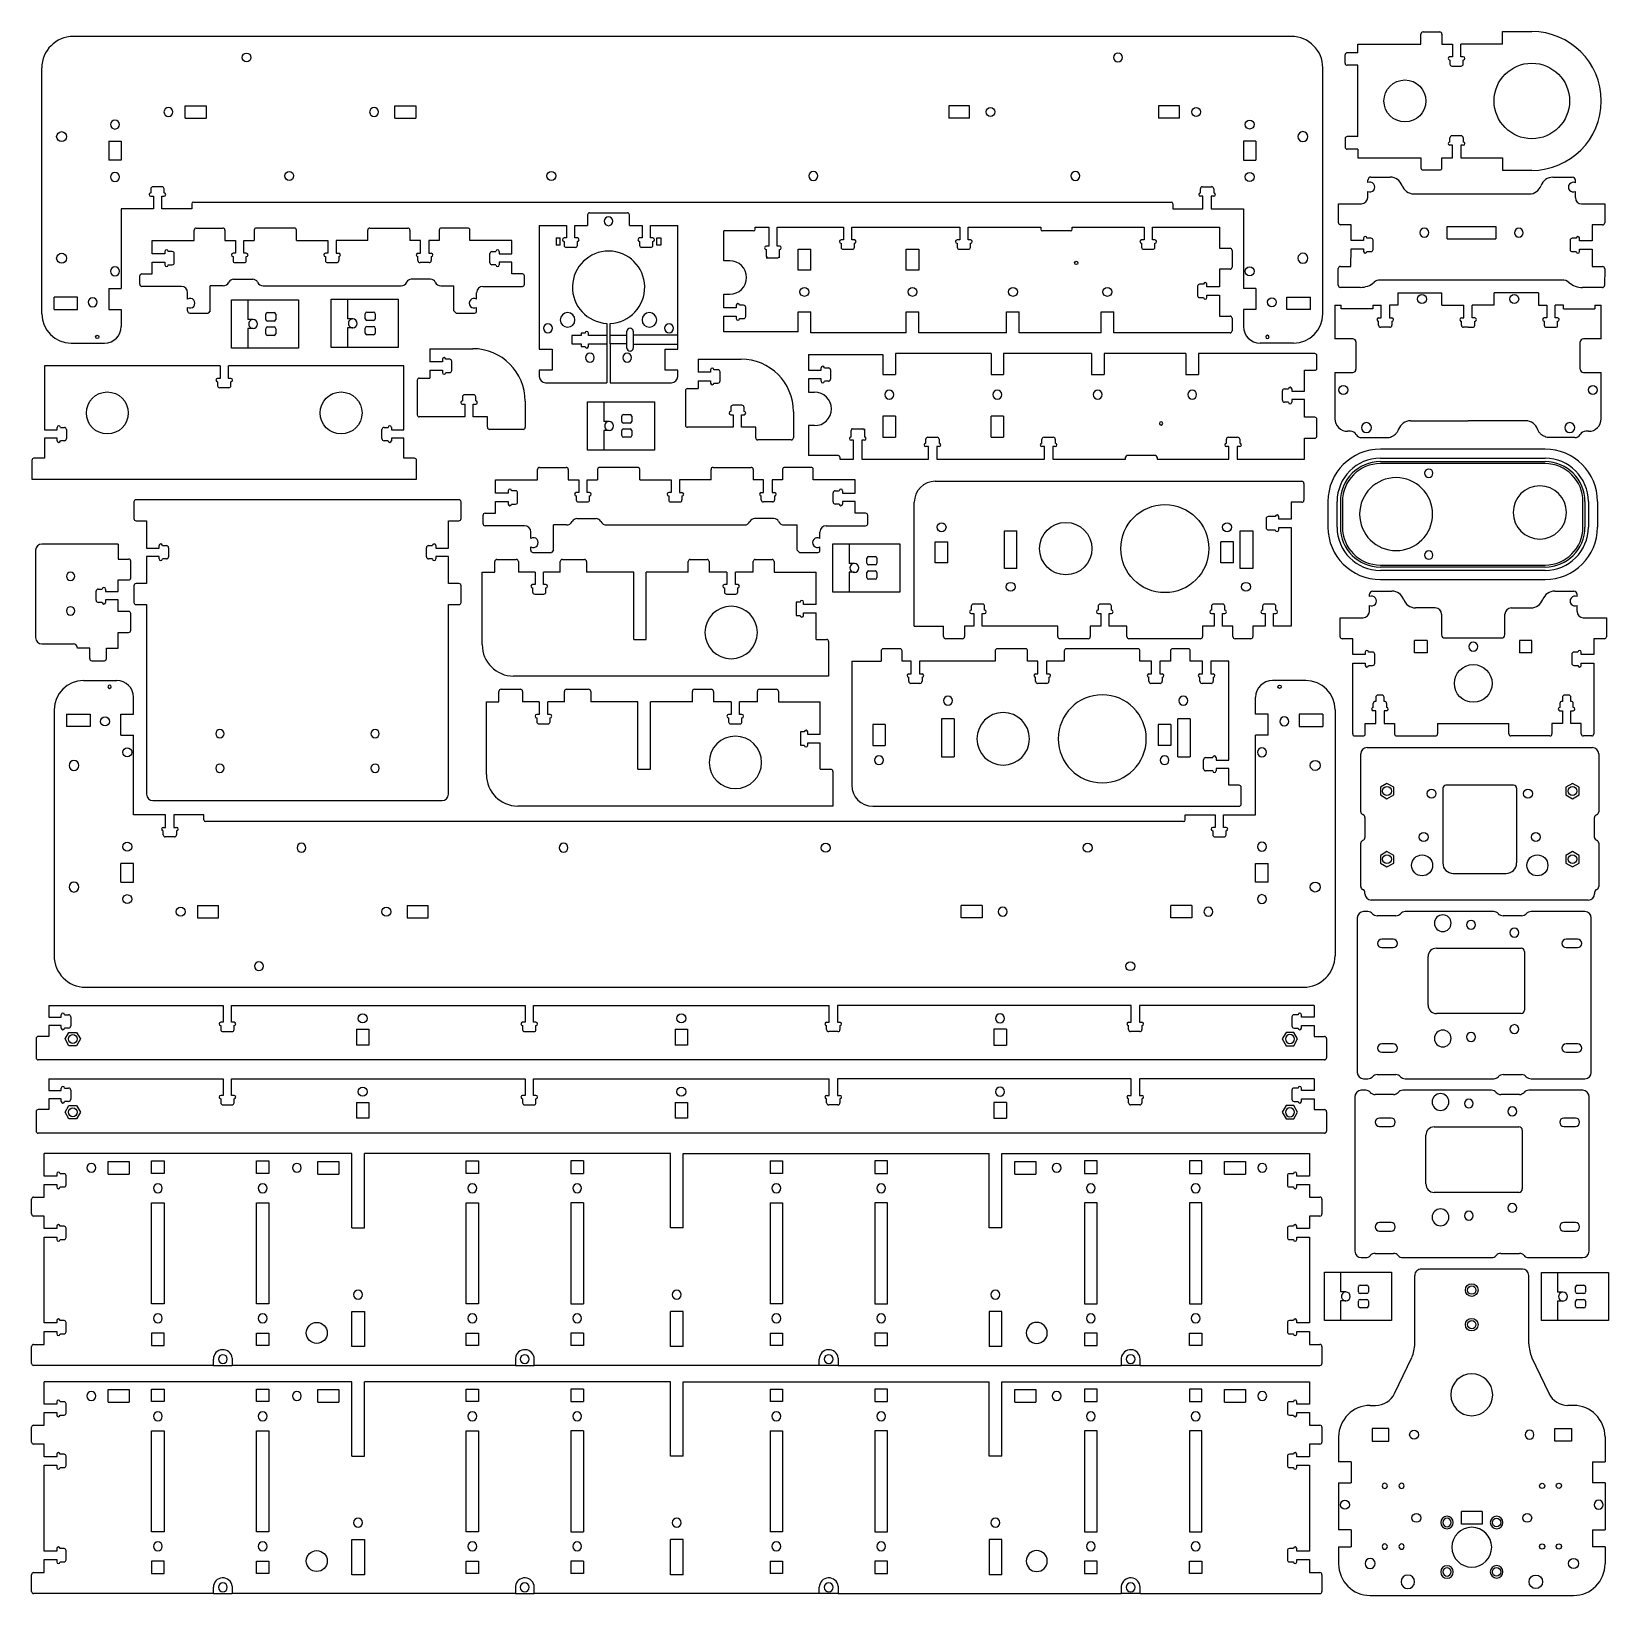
# Model space of a CAD drawing. Header units: millimetres. Extents: x 153 to 1657, y 1821 to 3313.
import ezdxf

# ---------------------------------------------------------------- set-up
doc = ezdxf.new("R2010")
doc.units = ezdxf.units.MM
doc.linetypes.add('HIDDEN', pattern=[9.525, 6.35, -3.175])
doc.layers.get('0').update_dxf_attribs({"color": 253, "lineweight": 70, "true_color": 0x8faf8f})
doc.layers.add('Hidden', color=48, linetype='HIDDEN', lineweight=70, true_color=0x483a05)

msp = doc.modelspace()

# ---------------------------------------------------------------- linework, layer by layer
at = {"color": 48, "lineweight": -3, "true_color": 0x483a05}
for p, q in [((1478.6, 3300.9), (1478.6, 3310.5)), ((1480.6, 3312.5), (1496.6, 3312.5)), ((1498.6, 3310.5), (1498.6, 3300.9)), ((1556.4, 3300.9), (1556.4, 3312.9)), ((1556.4, 3312.9), (1584.4, 3312.9)), ((1418.3, 3292.7), (1418.3, 3300.9)), ((1418.3, 3300.9), (1478.6, 3300.9)), ((1498.6, 3300.9), (1508.6, 3300.9)), ((1508.6, 3300.9), (1508.6, 3288.9)), ((1556.4, 3300.9), (1516.6, 3300.9)), ((1516.6, 3288.9), (1516.6, 3300.9)), ((1406.3, 3282.7), (1406.3, 3290.7)), ((1418.3, 3292.7), (1408.3, 3292.7)), ((1418.3, 3280.7), (1408.3, 3280.7)), ((1418.3, 3212.7), (1418.3, 3280.7)), ((1508.6, 3288.9), (1506.2, 3288.9)), ((1506.2, 3285.7), (1506.2, 3281.9)), ((1508.2, 3279.9), (1516.9, 3279.9)), ((1518.9, 3288.9), (1516.6, 3288.9)), ((1518.9, 3281.9), (1518.9, 3285.7)), ((1406.3, 3210.7), (1406.3, 3202.7)), ((1418.3, 3212.7), (1408.3, 3212.7)), ((1506.2, 3207.7), (1506.2, 3211.5)), ((1508.6, 3204.5), (1506.2, 3204.5)), ((1516.9, 3213.5), (1508.2, 3213.5)), ((1508.6, 3192.5), (1508.6, 3204.5)), ((1518.9, 3204.5), (1516.6, 3204.5)), ((1516.6, 3204.5), (1516.6, 3192.5)), ((1518.9, 3211.5), (1518.9, 3207.7)), ((1418.3, 3200.7), (1408.3, 3200.7)), ((1418.3, 3200.7), (1418.3, 3192.5)), ((1418.3, 3192.5), (1478.6, 3192.5)), ((1478.6, 3192.5), (1478.6, 3182.9)), ((1498.6, 3182.9), (1498.6, 3192.5)), ((1498.6, 3192.5), (1508.6, 3192.5)), ((1516.6, 3192.5), (1556.4, 3192.5)), ((1556.4, 3192.5), (1556.4, 3180.5)), ((1430.9, 3174.1), (1449.3, 3174.1)), ((1480.6, 3180.9), (1496.6, 3180.9)), ((1584.4, 3180.5), (1556.4, 3180.5)), ((1427.9, 3168.8), (1427.9, 3171.1)), ((1427.9, 3154.6), (1427.9, 3160.4)), ((1604.5, 3174), (1622.9, 3174)), ((1625.9, 3168.7), (1625.9, 3171)), ((1625.9, 3154.5), (1625.9, 3160.3)), ((1399.9, 3130.6), (1399.9, 3148.6)), ((1399.9, 3148.6), (1421.9, 3148.6)), ((1471.9, 3158.1), (1581.9, 3158)), ((1631.9, 3148.5), (1653.9, 3148.5)), ((1653.9, 3148.5), (1653.9, 3130.5)), ((683.6, 3138), (683.6, 3128)), ((685.6, 3140), (721.6, 3140)), ((723.6, 3128), (723.6, 3138)), ((308.4, 3113.5), (308.4, 3123.5)), ((310.4, 3125.5), (335.7, 3125.5)), ((337.7, 3123.5), (337.7, 3113.5)), ((365.7, 3123.5), (365.7, 3113.5)), ((403.9, 3125.5), (367.7, 3125.5)), ((405.9, 3113.5), (405.9, 3123.5)), ((473.9, 3113.5), (473.9, 3123.5)), ((475.9, 3125.5), (512.1, 3125.5)), ((514.1, 3123.5), (514.1, 3113.5)), ((542.1, 3123.5), (542.1, 3113.5)), ((569.4, 3125.5), (544.1, 3125.5)), ((571.4, 3113.5), (571.4, 3123.5)), ((637.6, 3128), (663.6, 3128)), ((637.6, 3128), (637.6, 3009.9)), ((653.6, 3116), (653.6, 3109)), ((653.6, 3116), (657.6, 3116)), ((657.6, 3109), (657.6, 3116)), ((663.6, 3116), (661.2, 3116)), ((663.6, 3128), (663.6, 3116)), ((671.6, 3128), (683.6, 3128)), ((671.6, 3116), (671.6, 3128)), ((673.9, 3116), (671.6, 3116)), ((723.6, 3128), (735.6, 3128)), ((735.6, 3116), (733.2, 3116)), ((735.6, 3128), (735.6, 3116)), ((743.6, 3128), (769.6, 3128)), ((743.6, 3116), (743.6, 3128)), ((745.9, 3116), (743.6, 3116)), ((749.6, 3109), (749.6, 3116)), ((749.6, 3116), (753.6, 3116)), ((753.6, 3116), (753.6, 3109)), ((769.6, 3023.5), (769.6, 3128)), ((841.9, 3122.7), (813.5, 3122.7)), ((813.5, 3094.3), (813.5, 3122.7)), ((843.5, 3126.2), (856.5, 3126.2)), ((843.5, 3124.3), (843.5, 3126.2)), ((856.5, 3126.2), (856.5, 3108.2)), ((864.5, 3126.2), (927.8, 3126.2)), ((864.5, 3108.2), (864.5, 3126.2)), ((927.8, 3114.2), (925.5, 3114.2)), ((927.8, 3126.2), (927.8, 3114.2)), ((935.8, 3126.2), (1038.6, 3126.2)), ((935.8, 3114.2), (935.8, 3126.2)), ((938.2, 3114.2), (935.8, 3114.2)), ((1038.6, 3114.2), (1036.2, 3114.2)), ((1038.6, 3126.2), (1038.6, 3114.2)), ((1046.6, 3126.2), (1116, 3126.2)), ((1046.6, 3114.2), (1046.6, 3126.2)), ((1048.9, 3114.2), (1046.6, 3114.2)), ((1116, 3126.2), (1116, 3124.3)), ((1144.4, 3122.7), (1117.6, 3122.7)), ((1146, 3124.3), (1146, 3126.2)), ((1146, 3126.2), (1214.5, 3126.2)), ((1214.5, 3114.2), (1212.1, 3114.2)), ((1214.5, 3126.2), (1214.5, 3114.2)), ((1222.5, 3126.2), (1286.5, 3126.2)), ((1222.5, 3114.2), (1222.5, 3126.2)), ((1224.8, 3114.2), (1222.5, 3114.2)), ((1286.5, 3126.2), (1286.5, 3106.2)), ((1411.9, 3128.6), (1401.9, 3128.6)), ((1411.9, 3113.5), (1411.9, 3128.6)), ((1423.9, 3115.9), (1423.9, 3113.5)), ((1430.9, 3115.8), (1427.1, 3115.9)), ((1503.6, 3115.1), (1503.6, 3127.1)), ((1503.6, 3127.1), (1550.2, 3127.1)), ((1503.6, 3115.1), (1550.2, 3115.1)), ((1550.2, 3127.1), (1550.2, 3115.1)), ((1626.7, 3115.7), (1622.9, 3115.7)), ((1629.9, 3113.4), (1629.9, 3115.7)), ((1641.9, 3128.5), (1641.9, 3113.4)), ((1651.9, 3128.5), (1641.9, 3128.5)), ((268.4, 3113.5), (308.4, 3113.5)), ((268.4, 3100.8), (268.4, 3113.5)), ((280.4, 3100.8), (268.4, 3100.8)), ((280.4, 3103.1), (280.4, 3100.8)), ((287.4, 3103.1), (283.6, 3103.1)), ((289.4, 3092.4), (289.4, 3101.1)), ((337.7, 3113.5), (347.7, 3113.5)), ((347.7, 3101.5), (345.4, 3101.5)), ((347.7, 3113.5), (347.7, 3101.5)), ((355.7, 3113.5), (356.2, 3113.5)), ((355.7, 3101.5), (355.7, 3113.5)), ((358.1, 3101.5), (355.7, 3101.5)), ((356.2, 3113.5), (365.7, 3113.5)), ((405.9, 3113.5), (435.9, 3113.5)), ((435.9, 3101.5), (433.6, 3101.5)), ((435.9, 3113.5), (435.9, 3101.5)), ((473.9, 3113.5), (443.9, 3113.5)), ((443.9, 3113.5), (443.9, 3101.5)), ((443.9, 3101.5), (446.3, 3101.5)), ((523.6, 3113.5), (514.1, 3113.5)), ((521.8, 3101.5), (524.1, 3101.5)), ((524.1, 3113.5), (523.6, 3113.5)), ((524.1, 3101.5), (524.1, 3113.5)), ((542.1, 3113.5), (532.1, 3113.5)), ((532.1, 3113.5), (532.1, 3101.5)), ((532.1, 3101.5), (534.5, 3101.5)), ((611.4, 3113.5), (571.4, 3113.5)), ((590.4, 3092.4), (590.4, 3101.1)), ((592.4, 3103.1), (596.2, 3103.1)), ((599.4, 3103.1), (599.4, 3100.8)), ((599.4, 3100.8), (611.4, 3100.8)), ((611.4, 3100.8), (611.4, 3113.5)), ((657.6, 3109), (653.6, 3109)), ((661.2, 3112.8), (661.2, 3109)), ((671.9, 3107), (663.2, 3107)), ((673.9, 3109), (673.9, 3112.8)), ((733.2, 3112.8), (733.2, 3109)), ((743.9, 3107), (735.2, 3107)), ((745.9, 3109), (745.9, 3112.8)), ((753.6, 3109), (749.6, 3109)), ((856.5, 3108.2), (854.1, 3108.2)), ((854.1, 3105), (854.1, 3098.8)), ((866.8, 3108.2), (864.5, 3108.2)), ((866.8, 3098.8), (866.8, 3105)), ((884.5, 3085.2), (884.5, 3105.2)), ((884.5, 3105.2), (896.5, 3105.2)), ((896.5, 3085.2), (896.5, 3105.2)), ((925.5, 3111), (925.5, 3107.2)), ((927.5, 3105.2), (936.2, 3105.2)), ((938.2, 3107.2), (938.2, 3111)), ((987.6, 3105.2), (999.6, 3105.2)), ((987.6, 3085.2), (987.6, 3105.2)), ((999.6, 3105.2), (999.6, 3085.2)), ((1036.2, 3111), (1036.2, 3107.2)), ((1038.2, 3105.2), (1046.9, 3105.2)), ((1048.9, 3107.2), (1048.9, 3111)), ((1212.1, 3111), (1212.1, 3107.2)), ((1214.1, 3105.2), (1222.8, 3105.2)), ((1224.8, 3107.2), (1224.8, 3111)), ((1286.5, 3106.2), (1296.5, 3106.2)), ((1298.5, 3104.2), (1298.5, 3088.2)), ((1411.8, 3088.9), (1411.9, 3105.5)), ((1423.9, 3113.5), (1411.9, 3113.5)), ((1411.9, 3105.5), (1423.9, 3105.5)), ((1423.9, 3105.5), (1423.9, 3103.2)), ((1427.1, 3103.2), (1430.9, 3103.1)), ((1432.9, 3105.1), (1432.9, 3113.8)), ((1620.9, 3113.7), (1620.9, 3105)), ((1622.9, 3103), (1626.7, 3103)), ((1641.9, 3113.4), (1629.9, 3113.4)), ((1629.9, 3105.4), (1641.9, 3105.4)), ((1629.9, 3103), (1629.9, 3105.4)), ((1641.9, 3105.4), (1641.9, 3088.7)), ((268.4, 3092.8), (280.4, 3092.8)), ((268.4, 3081.8), (268.4, 3092.8)), ((280.4, 3092.8), (280.4, 3090.4)), ((283.6, 3090.4), (287.4, 3090.4)), ((345.4, 3098.3), (345.4, 3094.5)), ((347.4, 3092.5), (356.1, 3092.5)), ((358.1, 3094.5), (358.1, 3098.3)), ((433.6, 3098.3), (433.6, 3094.5)), ((435.6, 3092.5), (444.3, 3092.5)), ((446.3, 3098.3), (446.3, 3094.5)), ((521.8, 3094.5), (521.8, 3098.3)), ((532.5, 3092.5), (523.8, 3092.5)), ((534.5, 3098.3), (534.5, 3094.5)), ((596.2, 3090.4), (592.4, 3090.4)), ((611.4, 3092.8), (599.4, 3092.8)), ((599.4, 3092.8), (599.4, 3090.4)), ((611.4, 3081.8), (611.4, 3092.8)), ((819.3, 3094.3), (813.5, 3094.3)), ((854.1, 3097.2), (855.7, 3097.2)), ((855.7, 3097.2), (865.2, 3097.2)), ((866.8, 3097.2), (866.8, 3098.8)), ((896.5, 3085.2), (884.5, 3085.2)), ((999.6, 3085.2), (987.6, 3085.2)), ((1286.5, 3086.2), (1286.5, 3069.5)), ((1296.5, 3086.2), (1286.5, 3086.2)), ((1399.8, 3070.9), (1399.8, 3086.9)), ((1401.8, 3088.9), (1411.8, 3088.9)), ((1641.9, 3088.7), (1651.9, 3088.7)), ((1653.9, 3086.7), (1653.8, 3070.7)), ((256.4, 3071.8), (256.4, 3079.8)), ((258.4, 3081.8), (268.4, 3081.8)), ((296.1, 3069.8), (258.4, 3069.8)), ((323.7, 3046.4), (323.7, 3070.5)), ((336.1, 3070.5), (323.7, 3070.5)), ((345.9, 3076.6), (364.3, 3076.6)), ((374.1, 3070.5), (505.7, 3070.5)), ((533.9, 3076.6), (515.5, 3076.6)), ((543.7, 3070.5), (556.2, 3070.5)), ((556.2, 3046.4), (556.2, 3070.5)), ((583.8, 3069.8), (621.4, 3069.8)), ((621.4, 3081.8), (611.4, 3081.8)), ((623.4, 3071.8), (623.4, 3079.8)), ((1265.5, 3069.8), (1265.5, 3061.1)), ((1271.3, 3071.8), (1267.5, 3071.8)), ((1274.5, 3069.5), (1274.5, 3071.8)), ((1286.5, 3069.5), (1274.5, 3069.5)), ((1420.9, 3068.9), (1401.8, 3068.9)), ((1613.2, 3075.8), (1439.8, 3075.9)), ((302.1, 3057.8), (302.1, 3063.8)), ((344.1, 3011), (344.1, 3057)), ((344.1, 3057), (359.6, 3057)), ((359.6, 3057), (359.6, 3038.2)), ((359.6, 3057), (408, 3057)), ((408, 3057), (408, 3011)), ((439.1, 3011.5), (439.1, 3057.5)), ((439.1, 3057.5), (454.6, 3057.5)), ((454.6, 3057.5), (454.6, 3038.8)), ((454.6, 3057.5), (503.1, 3057.5)), ((503.1, 3057.5), (503.1, 3011.5)), ((577.8, 3057.8), (577.8, 3063.8)), ((813.5, 3062.3), (819.3, 3062.3)), ((813.5, 3049.5), (813.5, 3062.3)), ((1267.5, 3059.1), (1271.3, 3059.1)), ((1274.5, 3061.5), (1286.5, 3061.5)), ((1274.5, 3059.1), (1274.5, 3061.5)), ((1286.5, 3061.5), (1286.5, 3041.5)), ((1456.6, 3063.8), (1498.6, 3063.8)), ((1456.6, 3063.8), (1456.6, 3051.8)), ((1498.6, 3051.8), (1498.6, 3063.8)), ((1590.7, 3063.8), (1548.6, 3063.8)), ((1548.6, 3051.8), (1548.6, 3063.8)), ((1590.7, 3063.8), (1590.7, 3051.8)), ((1651.8, 3068.7), (1632.8, 3068.8)), ((302.1, 3046.4), (302.1, 3049.8)), ((304.1, 3044.4), (321.7, 3044.4)), ((323.7, 3046.4), (321.7, 3044.4)), ((376.6, 3038.4), (376.6, 3043.2)), ((378.2, 3044.8), (384.5, 3044.8)), ((386.1, 3043.2), (386.1, 3038.4)), ((459.7, 3038.8), (454.6, 3038.8)), ((471.6, 3039), (471.6, 3043.8)), ((473.2, 3045.4), (479.5, 3045.4)), ((481.1, 3043.8), (481.1, 3039)), ((558.2, 3044.4), (556.2, 3046.4)), ((558.2, 3044.4), (575.8, 3044.4)), ((577.8, 3046.4), (577.8, 3049.8)), ((825.5, 3049.5), (813.5, 3049.5)), ((813.5, 3041.5), (825.5, 3041.5)), ((813.5, 3026.5), (813.5, 3041.5)), ((825.5, 3051.8), (825.5, 3049.5)), ((825.5, 3041.5), (825.5, 3039.1)), ((832.5, 3051.8), (828.7, 3051.8)), ((828.7, 3039.1), (832.5, 3039.1)), ((834.5, 3041.1), (834.5, 3049.8)), ((884.5, 3026.5), (884.5, 3045.5)), ((884.5, 3045.5), (896.5, 3045.5)), ((896.5, 3025.5), (896.5, 3045.5)), ((987.6, 3025.5), (987.6, 3045.5)), ((987.6, 3045.5), (999.6, 3045.5)), ((999.6, 3025.5), (999.6, 3045.5)), ((1083.4, 3025.5), (1083.4, 3045.5)), ((1083.4, 3045.5), (1095.4, 3045.5)), ((1095.4, 3025.5), (1095.4, 3045.5)), ((1173.5, 3025.5), (1173.5, 3045.5)), ((1173.5, 3045.5), (1185.5, 3045.5)), ((1185.5, 3025.5), (1185.5, 3045.5)), ((1286.5, 3041.5), (1296.5, 3041.5)), ((1298.5, 3039.5), (1298.5, 3027.5)), ((1396.6, 3051.8), (1402.6, 3051.8)), ((1396.6, 3051.8), (1396.6, 3019.8)), ((1402.6, 3048.3), (1402.6, 3051.8)), ((1432.6, 3048.3), (1402.6, 3048.3)), ((1432.6, 3051.8), (1432.6, 3048.3)), ((1432.6, 3051.8), (1440.6, 3051.8)), ((1438.2, 3039.8), (1440.6, 3039.8)), ((1440.6, 3039.8), (1440.6, 3051.8)), ((1456.6, 3051.8), (1448.6, 3051.8)), ((1448.6, 3051.8), (1448.6, 3039.8)), ((1448.6, 3039.8), (1450.9, 3039.8)), ((1498.6, 3051.8), (1519.6, 3051.8)), ((1517.3, 3039.8), (1519.6, 3039.8)), ((1519.6, 3039.8), (1519.6, 3051.8)), ((1548.6, 3051.8), (1527.6, 3051.8)), ((1527.6, 3039.8), (1527.6, 3051.8)), ((1530, 3039.8), (1527.6, 3039.8)), ((1590.7, 3051.8), (1598.7, 3051.8)), ((1598.7, 3039.8), (1596.3, 3039.8)), ((1598.7, 3051.8), (1598.7, 3039.8)), ((1614.7, 3051.8), (1606.7, 3051.8)), ((1606.7, 3039.8), (1606.7, 3051.8)), ((1609, 3039.8), (1606.7, 3039.8)), ((1614.7, 3048.3), (1614.7, 3051.8)), ((1614.7, 3048.3), (1644.6, 3048.3)), ((1644.6, 3051.8), (1644.6, 3048.3)), ((1644.6, 3051.8), (1650.6, 3051.8)), ((1650.6, 3019.8), (1650.6, 3051.8)), ((364.6, 3038.2), (359.6, 3038.2)), ((364.6, 3029.7), (359.6, 3029.7)), ((359.6, 3029.7), (359.6, 3011)), ((376.6, 3024.7), (376.6, 3029.5)), ((384.5, 3036.8), (378.2, 3036.8)), ((378.2, 3031.1), (384.5, 3031.1)), ((386.1, 3029.5), (386.1, 3024.7)), ((459.7, 3030.3), (454.6, 3030.3)), ((454.6, 3030.3), (454.6, 3011.5)), ((471.6, 3025.3), (471.6, 3030.1)), ((479.5, 3037.4), (473.2, 3037.4)), ((473.2, 3031.7), (479.5, 3031.7)), ((479.5, 3023.7), (473.2, 3023.7)), ((481.1, 3030.1), (481.1, 3025.3)), ((677.5, 3025.3), (677.5, 3023)), ((681.3, 3025.3), (677.5, 3025.3)), ((684.5, 3023), (684.5, 3025.3)), ((702, 3034.5), (702, 3023)), ((705.2, 3023), (705.2, 3034.5)), ((721.2, 3023), (721.2, 3027)), ((727.2, 3027), (727.2, 3023.5)), ((884.5, 3026.5), (813.5, 3026.5)), ((987.6, 3025.5), (896.5, 3025.5)), ((1083.4, 3025.5), (999.6, 3025.5)), ((1173.5, 3025.5), (1095.4, 3025.5)), ((1296.5, 3025.5), (1185.5, 3025.5)), ((1438.2, 3032.8), (1438.2, 3036.6)), ((1448.9, 3030.8), (1440.2, 3030.8)), ((1450.9, 3036.6), (1450.9, 3032.8)), ((1517.3, 3032.8), (1517.3, 3036.6)), ((1523.6, 3030.8), (1519.3, 3030.8)), ((1523.6, 3030.8), (1528, 3030.8)), ((1530, 3032.8), (1530, 3036.6)), ((1596.3, 3036.6), (1596.3, 3032.8)), ((1598.3, 3030.8), (1607, 3030.8)), ((1609, 3032.8), (1609, 3036.6)), ((359.6, 3011), (344.1, 3011)), ((408, 3011), (359.6, 3011)), ((384.5, 3023.1), (378.2, 3023.1)), ((454.6, 3011.5), (439.1, 3011.5)), ((503.1, 3011.5), (454.6, 3011.5)), ((533.1, 3010.4), (574.1, 3010.4)), ((533.1, 3010.4), (533.1, 2997.9)), ((637.6, 3009.9), (649.9, 3009.9)), ((649.9, 3009.9), (649.9, 2989.9)), ((668.5, 3023), (668.5, 3015)), ((677.5, 3023), (668.5, 3023)), ((668.5, 3015), (677.5, 3015)), ((677.5, 3015), (677.5, 3012.6)), ((677.5, 3012.6), (681.3, 3012.6)), ((702, 3023), (684.5, 3023)), ((684.5, 3015), (702, 3015)), ((684.5, 3012.6), (684.5, 3015)), ((702, 3023), (702, 3015)), ((702, 3015), (702, 2977.9)), ((721.2, 3023), (705.2, 3023)), ((705.2, 3015), (705.2, 3023)), ((721.2, 3015), (705.2, 3015)), ((705.2, 3015), (705.2, 2977.9)), ((721.2, 3015), (721.2, 3023)), ((721.2, 3011), (721.2, 3015)), ((727.2, 3023.5), (769.6, 3023.5)), ((727.2, 3023.5), (727.2, 3014.5)), ((727.2, 3014.5), (727.2, 3011)), ((769.6, 3014.5), (727.2, 3014.5)), ((757.6, 2989.9), (757.6, 3009.9)), ((757.6, 3009.9), (769.6, 3009.9)), ((769.6, 3014.5), (769.6, 3023.5)), ((769.6, 3009.9), (769.6, 3014.5)), ((1413.6, 3019.8), (1396.6, 3019.8)), ((1416.6, 3016.8), (1416.6, 2990.8)), ((1630.6, 2990.8), (1630.6, 3016.8)), ((1650.6, 3019.8), (1633.6, 3019.8)), ((333, 2994.1), (165.5, 2994.1)), ((165.5, 2994.1), (165.5, 2933)), ((333, 2994.1), (333, 2982.1)), ((508.5, 2994.1), (341, 2994.1)), ((341, 2982.1), (341, 2994.1)), ((508.5, 2933), (508.5, 2994.1)), ((545.1, 2997.9), (533.1, 2997.9)), ((545.1, 3000.3), (545.1, 2997.9)), ((552.1, 3000.3), (548.3, 3000.3)), ((554.1, 2989.6), (554.1, 2998.3)), ((789, 3000.4), (830, 3000.4)), ((789, 3000.4), (789, 2987.9)), ((894.4, 3004.8), (965.4, 3004.8)), ((894.4, 3004.8), (894.4, 2989.8)), ((965.4, 3004.8), (965.4, 2985.8)), ((977.4, 3005.8), (977.4, 2985.8)), ((1068.5, 3005.8), (977.4, 3005.8)), ((1068.5, 3005.8), (1068.5, 2985.8)), ((1164.3, 3005.8), (1080.5, 3005.8)), ((1080.5, 3005.8), (1080.5, 2985.8)), ((1164.3, 3005.8), (1164.3, 2985.8)), ((1254.4, 3005.8), (1176.3, 3005.8)), ((1176.3, 3005.8), (1176.3, 2985.8)), ((1254.4, 3005.8), (1254.4, 2985.8)), ((1377.4, 3005.8), (1266.4, 3005.8)), ((1266.4, 3005.8), (1266.4, 2985.8)), ((1379.4, 2991.8), (1379.4, 3003.8)), ((333, 2982.1), (330.7, 2982.1)), ((330.7, 2978.9), (330.7, 2975.1)), ((343.4, 2982.1), (341, 2982.1)), ((343.4, 2975.1), (343.4, 2978.9)), ((521.1, 2980.4), (521.1, 2947.4)), ((523.1, 2982.4), (533.1, 2982.4)), ((533.1, 2989.9), (545.1, 2989.9)), ((533.1, 2989.9), (533.1, 2982.4)), ((545.1, 2989.9), (545.1, 2987.6)), ((548.3, 2987.6), (552.1, 2987.6)), ((649.9, 2989.9), (637.6, 2989.9)), ((637.6, 2989.9), (637.6, 2983.9)), ((769.6, 2989.9), (757.6, 2989.9)), ((769.6, 2983.9), (769.6, 2989.9)), ((801, 2987.9), (789, 2987.9)), ((789, 2979.9), (801, 2979.9)), ((789, 2979.9), (789, 2972.4)), ((801, 2990.3), (801, 2987.9)), ((801, 2979.9), (801, 2977.6)), ((808, 2990.3), (804.2, 2990.3)), ((810, 2979.6), (810, 2988.3)), ((894.4, 2989.8), (906.4, 2989.8)), ((906.4, 2981.8), (894.4, 2981.8)), ((894.4, 2981.8), (894.4, 2969)), ((906.4, 2989.8), (906.4, 2992.1)), ((906.4, 2979.4), (906.4, 2981.8)), ((909.6, 2992.1), (913.4, 2992.1)), ((913.4, 2979.4), (909.6, 2979.4)), ((915.4, 2990.1), (915.4, 2981.4)), ((965.4, 2985.8), (977.4, 2985.8)), ((1068.5, 2985.8), (1080.5, 2985.8)), ((1164.3, 2985.8), (1176.3, 2985.8)), ((1254.4, 2985.8), (1266.4, 2985.8)), ((1367.4, 2969.8), (1367.4, 2989.8)), ((1367.4, 2989.8), (1377.4, 2989.8)), ((1396.6, 2987.8), (1413.6, 2987.8)), ((1396.6, 2987.8), (1396.6, 2943.6)), ((1633.6, 2987.8), (1650.6, 2987.8)), ((1650.6, 2943.6), (1650.6, 2987.8)), ((341.4, 2973.1), (332.7, 2973.1)), ((564.3, 2964.4), (564.3, 2960.6)), ((575, 2966.4), (566.3, 2966.4)), ((577, 2960.6), (577, 2964.4)), ((643.6, 2977.9), (702, 2977.9)), ((705.2, 2977.9), (763.6, 2977.9)), ((777, 2970.4), (777, 2937.4)), ((779, 2972.4), (789, 2972.4)), ((804.2, 2977.6), (808, 2977.6)), ((894.4, 2969), (900.2, 2969)), ((1346.4, 2961.4), (1346.4, 2970.1)), ((1348.4, 2972.1), (1352.2, 2972.1)), ((1355.4, 2972.1), (1355.4, 2969.8)), ((1355.4, 2969.8), (1367.4, 2969.8)), ((564.3, 2957.4), (566.6, 2957.4)), ((566.6, 2957.4), (566.6, 2945.4)), ((574.6, 2957.4), (577, 2957.4)), ((574.6, 2945.4), (574.6, 2957.4)), ((624.1, 2960.4), (624.1, 2935.4)), ((683.7, 2913.7), (683.7, 2959.7)), ((683.7, 2959.7), (699.2, 2959.7)), ((699.2, 2959.7), (699.2, 2940.9)), ((699.2, 2959.7), (747.6, 2959.7)), ((747.6, 2959.7), (747.6, 2913.7)), ((820.2, 2954.4), (820.2, 2950.6)), ((830.9, 2956.4), (822.2, 2956.4)), ((832.9, 2950.6), (832.9, 2954.4)), ((880, 2950.4), (880, 2925.4)), ((1352.2, 2959.4), (1348.4, 2959.4)), ((1367.4, 2961.8), (1355.4, 2961.8)), ((1355.4, 2961.8), (1355.4, 2959.4)), ((1367.4, 2945), (1367.4, 2961.8)), ((177.5, 2933), (177.5, 2935.3)), ((180.7, 2935.3), (184.5, 2935.3)), ((489.5, 2935.3), (493.3, 2935.3)), ((496.5, 2935.3), (496.5, 2933)), ((566.6, 2945.4), (523.1, 2945.4)), ((588.1, 2945.4), (574.6, 2945.4)), ((588.1, 2935.4), (588.1, 2945.4)), ((622.1, 2933.4), (590.1, 2933.4)), ((704.2, 2940.9), (699.2, 2940.9)), ((716.2, 2941.1), (716.2, 2945.9)), ((717.8, 2947.5), (724.1, 2947.5)), ((724.1, 2939.5), (717.8, 2939.5)), ((717.8, 2933.9), (724.1, 2933.9)), ((725.7, 2945.9), (725.7, 2941.1)), ((822.5, 2935.4), (779, 2935.4)), ((820.2, 2947.4), (822.5, 2947.4)), ((822.5, 2947.4), (822.5, 2935.4)), ((830.5, 2947.4), (832.9, 2947.4)), ((830.5, 2935.4), (830.5, 2947.4)), ((844, 2935.4), (830.5, 2935.4)), ((844, 2925.4), (844, 2935.4)), ((900.2, 2937), (894.4, 2937)), ((894.4, 2937), (894.4, 2908.5)), ((936.6, 2934), (946.1, 2934)), ((977.4, 2946), (965.4, 2946)), ((965.4, 2946), (965.4, 2926)), ((977.4, 2946), (977.4, 2926)), ((1080.5, 2946), (1068.5, 2946)), ((1068.5, 2926), (1068.5, 2946)), ((1080.5, 2946), (1080.5, 2926)), ((1377.4, 2945), (1367.4, 2945)), ((1379.4, 2927), (1379.4, 2943)), ((1468.6, 2941.6), (1523.6, 2941.6)), ((1578.6, 2941.6), (1523.6, 2941.6)), ((165.5, 2933), (177.5, 2933)), ((177.5, 2925), (165.5, 2925)), ((165.5, 2925), (165.5, 2905.9)), ((177.5, 2922.6), (177.5, 2925)), ((184.5, 2922.6), (180.7, 2922.6)), ((186.5, 2933.3), (186.5, 2924.6)), ((487.5, 2924.6), (487.5, 2933.3)), ((493.3, 2922.6), (489.5, 2922.6)), ((496.5, 2933), (508.5, 2933)), ((508.5, 2925), (496.5, 2925)), ((496.5, 2925), (496.5, 2922.6)), ((508.5, 2905.9), (508.5, 2925)), ((704.2, 2932.4), (699.2, 2932.4)), ((699.2, 2932.4), (699.2, 2913.7)), ((716.2, 2927.5), (716.2, 2932.3)), ((724.1, 2925.9), (717.8, 2925.9)), ((725.7, 2932.3), (725.7, 2927.5)), ((878, 2923.4), (846, 2923.4)), ((935, 2926.2), (935, 2932.4)), ((937.4, 2923), (935, 2923)), ((937.4, 2905), (937.4, 2923)), ((947.7, 2923), (945.4, 2923)), ((945.4, 2923), (945.4, 2905)), ((947.7, 2932.4), (947.7, 2926.2)), ((965.4, 2926), (977.4, 2926)), ((1006.3, 2920.2), (1006.3, 2924)), ((1008.3, 2926), (1017, 2926)), ((1019, 2924), (1019, 2920.2)), ((1068.5, 2926), (1080.5, 2926)), ((1117.1, 2920.2), (1117.1, 2924)), ((1119.1, 2926), (1127.8, 2926)), ((1129.8, 2924), (1129.8, 2920.2)), ((1293, 2920.2), (1293, 2924)), ((1295, 2926), (1303.7, 2926)), ((1305.7, 2924), (1305.7, 2920.2)), ((1367.4, 2905), (1367.4, 2925)), ((1367.4, 2925), (1377.4, 2925)), ((1411.5, 2931.6), (1408.6, 2931.6)), ((1421.9, 2925.6), (1446, 2925.6)), ((1625.4, 2925.6), (1601.3, 2925.6)), ((1638.6, 2931.6), (1635.8, 2931.6)), ((153.5, 2903.9), (153.5, 2885.9)), ((165.5, 2905.9), (155.5, 2905.9)), ((518.5, 2905.9), (508.5, 2905.9)), ((520.5, 2885.9), (520.5, 2903.9)), ((699.2, 2913.7), (683.7, 2913.7)), ((747.6, 2913.7), (699.2, 2913.7)), ((922.8, 2908.5), (894.4, 2908.5)), ((924.4, 2906.9), (924.4, 2905)), ((924.4, 2905), (937.4, 2905)), ((945.4, 2905), (1008.7, 2905)), ((1008.7, 2917), (1006.3, 2917)), ((1008.7, 2905), (1008.7, 2917)), ((1019, 2917), (1016.7, 2917)), ((1016.7, 2917), (1016.7, 2905)), ((1016.7, 2905), (1119.5, 2905)), ((1119.5, 2917), (1117.1, 2917)), ((1119.5, 2905), (1119.5, 2917)), ((1129.8, 2917), (1127.5, 2917)), ((1127.5, 2917), (1127.5, 2905)), ((1127.5, 2905), (1196.9, 2905)), ((1196.9, 2905), (1196.9, 2906.9)), ((1225.3, 2908.5), (1198.5, 2908.5)), ((1226.9, 2906.9), (1226.9, 2905)), ((1226.9, 2905), (1295.4, 2905)), ((1295.4, 2917), (1293, 2917)), ((1295.4, 2905), (1295.4, 2917)), ((1305.7, 2917), (1303.4, 2917)), ((1303.4, 2917), (1303.4, 2905)), ((1303.4, 2905), (1367.4, 2905)), ((635.9, 2885.2), (635.9, 2895.2)), ((637.9, 2897.2), (663.2, 2897.2)), ((665.2, 2895.2), (665.2, 2885.2)), ((693.2, 2895.2), (693.2, 2885.2)), ((731.4, 2897.2), (695.2, 2897.2)), ((733.4, 2885.2), (733.4, 2895.2)), ((801.4, 2885.2), (801.4, 2895.2)), ((803.4, 2897.2), (839.6, 2897.2)), ((841.6, 2895.2), (841.6, 2885.2)), ((869.6, 2895.2), (869.6, 2885.2)), ((896.9, 2897.2), (871.6, 2897.2)), ((898.9, 2885.2), (898.9, 2895.2)), ((153.5, 2885.9), (520.5, 2885.9)), ((595.9, 2885.2), (635.9, 2885.2)), ((595.9, 2872.5), (595.9, 2885.2)), ((607.9, 2874.9), (607.9, 2872.5)), ((614.9, 2874.9), (611.1, 2874.9)), ((665.2, 2885.2), (675.2, 2885.2)), ((675.2, 2873.2), (672.8, 2873.2)), ((675.2, 2885.2), (675.2, 2873.2)), ((683.2, 2885.2), (683.7, 2885.2)), ((683.2, 2873.2), (683.2, 2885.2)), ((685.5, 2873.2), (683.2, 2873.2)), ((683.7, 2885.2), (693.2, 2885.2)), ((733.4, 2885.2), (763.4, 2885.2)), ((763.4, 2873.2), (761, 2873.2)), ((763.4, 2885.2), (763.4, 2873.2)), ((801.4, 2885.2), (771.4, 2885.2)), ((771.4, 2885.2), (771.4, 2873.2)), ((771.4, 2873.2), (773.7, 2873.2)), ((851.1, 2885.2), (841.6, 2885.2)), ((849.3, 2873.2), (851.6, 2873.2)), ((851.6, 2885.2), (851.1, 2885.2)), ((851.6, 2873.2), (851.6, 2885.2)), ((869.6, 2885.2), (859.6, 2885.2)), ((859.6, 2885.2), (859.6, 2873.2)), ((859.6, 2873.2), (862, 2873.2)), ((938.9, 2885.2), (898.9, 2885.2)), ((919.9, 2874.9), (923.7, 2874.9)), ((926.9, 2874.9), (926.9, 2872.5)), ((938.9, 2872.5), (938.9, 2885.2)), ((1015.3, 2883.9), (1364.9, 2883.9)), ((1366.9, 2881.9), (1366.9, 2865.9)), ((607.9, 2872.5), (595.9, 2872.5)), ((595.9, 2864.5), (607.9, 2864.5)), ((595.9, 2853.5), (595.9, 2864.5)), ((607.9, 2864.5), (607.9, 2862.2)), ((611.1, 2862.2), (614.9, 2862.2)), ((616.9, 2864.2), (616.9, 2872.9)), ((672.8, 2870), (672.8, 2866.2)), ((674.8, 2864.2), (683.5, 2864.2)), ((685.5, 2866.2), (685.5, 2870)), ((761, 2870), (761, 2866.2)), ((763, 2864.2), (771.7, 2864.2)), ((773.7, 2870), (773.7, 2866.2)), ((849.3, 2866.2), (849.3, 2870)), ((860, 2864.2), (851.3, 2864.2)), ((862, 2870), (862, 2866.2)), ((917.9, 2864.2), (917.9, 2872.9)), ((923.7, 2862.2), (919.9, 2862.2)), ((926.9, 2872.5), (938.9, 2872.5)), ((938.9, 2864.5), (926.9, 2864.5)), ((926.9, 2864.5), (926.9, 2862.2)), ((938.9, 2853.5), (938.9, 2864.5)), ((995.3, 2745.8), (995.3, 2863.9)), ((1354.9, 2863.9), (1354.9, 2847.9)), ((1364.9, 2863.9), (1354.9, 2863.9)), ((583.9, 2843.5), (583.9, 2851.5)), ((585.9, 2853.5), (595.9, 2853.5)), ((673.4, 2848.3), (691.8, 2848.3)), ((861.4, 2848.3), (843, 2848.3)), ((948.9, 2853.5), (938.9, 2853.5)), ((950.9, 2843.5), (950.9, 2851.5)), ((1330.9, 2848.3), (1330.9, 2839.6)), ((1339.7, 2850.3), (1332.9, 2850.3)), ((1342.9, 2847.9), (1342.9, 2850.3)), ((1354.9, 2847.9), (1342.9, 2847.9)), ((623.5, 2841.5), (585.9, 2841.5)), ((629.5, 2829.5), (629.5, 2835.5)), ((651.1, 2818.1), (651.1, 2842.3)), ((663.6, 2842.3), (651.1, 2842.3)), ((701.6, 2842.3), (833.2, 2842.3)), ((871.2, 2842.3), (883.7, 2842.3)), ((883.7, 2818.1), (883.7, 2842.3)), ((905.3, 2829.5), (905.3, 2835.5)), ((911.3, 2841.5), (948.9, 2841.5)), ((1081.2, 2800.8), (1081.2, 2836.8)), ((1081.2, 2836.8), (1093.2, 2836.8)), ((1093.2, 2800.8), (1093.2, 2836.8)), ((1306.3, 2800.8), (1306.3, 2836.8)), ((1306.3, 2836.8), (1318.3, 2836.8)), ((1318.3, 2836.8), (1318.3, 2800.8)), ((1332.9, 2837.6), (1339.7, 2837.6)), ((1342.9, 2839.9), (1354.9, 2839.9)), ((1342.9, 2837.6), (1342.9, 2839.9)), ((1354.9, 2839.9), (1354.9, 2745.8)), ((157, 2818.1), (157, 2734.8)), ((235.8, 2824.1), (163, 2824.1)), ((235.8, 2824.1), (235.8, 2809.8)), ((629.5, 2818.1), (629.5, 2821.5)), ((631.5, 2816.1), (649.1, 2816.1)), ((651.1, 2818.1), (649.1, 2816.1)), ((885.7, 2816.1), (883.7, 2818.1)), ((885.7, 2816.1), (903.3, 2816.1)), ((905.3, 2818.1), (905.3, 2821.5)), ((917.6, 2778.3), (917.6, 2824.3)), ((917.6, 2824.3), (933.1, 2824.3)), ((933.1, 2824.3), (933.1, 2805.6)), ((933.1, 2824.3), (981.5, 2824.3)), ((981.5, 2824.3), (981.5, 2778.3)), ((1015.3, 2806.1), (1015.3, 2826.1)), ((1015.3, 2826.1), (1027.3, 2826.1)), ((1027.3, 2806.1), (1027.3, 2826.1)), ((1287.7, 2806.1), (1287.7, 2826.1)), ((1299.7, 2826.1), (1287.7, 2826.1)), ((1299.7, 2806.1), (1299.7, 2826.1)), ((235.8, 2809.8), (245.8, 2809.8)), ((247.8, 2791.8), (247.8, 2807.8)), ((595.1, 2797.4), (595.1, 2807.4)), ((597.1, 2809.4), (615.6, 2809.4)), ((617.6, 2807.4), (617.6, 2797.4)), ((657.6, 2797.4), (657.6, 2807.4)), ((659.6, 2809.4), (680.6, 2809.4)), ((682.6, 2807.4), (682.6, 2797.4)), ((779.6, 2797.4), (779.6, 2807.4)), ((781.6, 2809.4), (797.6, 2809.4)), ((799.6, 2807.4), (799.6, 2797.4)), ((841.6, 2797.4), (841.6, 2807.4)), ((843.6, 2809.4), (859.6, 2809.4)), ((861.6, 2807.4), (861.6, 2797.4)), ((938.1, 2805.6), (933.1, 2805.6)), ((950.1, 2805.7), (950.1, 2810.5)), ((951.7, 2812.1), (958, 2812.1)), ((958, 2804.1), (951.7, 2804.1)), ((951.7, 2798.5), (958, 2798.5)), ((959.6, 2810.5), (959.6, 2805.7)), ((1027.3, 2806.1), (1015.3, 2806.1)), ((1093.2, 2800.8), (1081.2, 2800.8)), ((1299.7, 2806.1), (1287.7, 2806.1)), ((1318.3, 2800.8), (1306.3, 2800.8)), ((235.8, 2789.8), (245.8, 2789.8)), ((235.8, 2778.8), (235.8, 2789.8)), ((583.1, 2797.4), (595.1, 2797.4)), ((583.1, 2728.1), (583.1, 2797.4)), ((633.6, 2797.4), (617.6, 2797.4)), ((633.6, 2785.4), (631.2, 2785.4)), ((633.6, 2797.4), (633.6, 2785.4)), ((657.6, 2797.4), (641.6, 2797.4)), ((641.6, 2785.4), (641.6, 2797.4)), ((643.9, 2785.4), (641.6, 2785.4)), ((727.6, 2797.4), (682.6, 2797.4)), ((727.6, 2733.1), (727.6, 2797.4)), ((779.6, 2797.4), (739.6, 2797.4)), ((739.6, 2733.1), (739.6, 2797.4)), ((816.6, 2797.4), (799.6, 2797.4)), ((816.6, 2785.4), (814.2, 2785.4)), ((816.6, 2797.4), (816.6, 2785.4)), ((841.6, 2797.4), (824.6, 2797.4)), ((824.6, 2785.4), (824.6, 2797.4)), ((826.9, 2785.4), (824.6, 2785.4)), ((861.6, 2797.4), (901.6, 2797.4)), ((901.6, 2766.4), (901.6, 2797.4)), ((938.1, 2797.1), (933.1, 2797.1)), ((933.1, 2797.1), (933.1, 2778.3)), ((950.1, 2792.1), (950.1, 2796.9)), ((958, 2790.5), (951.7, 2790.5)), ((959.6, 2796.9), (959.6, 2792.1)), ((214.8, 2770.4), (214.8, 2779.1)), ((216.8, 2781.1), (220.6, 2781.1)), ((220.6, 2768.4), (216.8, 2768.4)), ((223.8, 2781.1), (223.8, 2778.8)), ((223.8, 2778.8), (235.8, 2778.8)), ((235.8, 2770.8), (223.8, 2770.8)), ((223.8, 2770.8), (223.8, 2768.4)), ((235.8, 2759.8), (235.8, 2770.8)), ((631.2, 2782.2), (631.2, 2778.4)), ((633.2, 2776.4), (641.9, 2776.4)), ((643.9, 2778.4), (643.9, 2782.2)), ((814.2, 2782.2), (814.2, 2778.4)), ((816.2, 2776.4), (824.9, 2776.4)), ((826.9, 2778.4), (826.9, 2782.2)), ((882.6, 2768.7), (882.6, 2756)), ((886.4, 2768.7), (882.6, 2768.7)), ((889.6, 2766.4), (889.6, 2768.7)), ((933.1, 2778.3), (917.6, 2778.3)), ((981.5, 2778.3), (933.1, 2778.3)), ((1429.5, 2773.9), (1429.5, 2776.2)), ((1432.5, 2779.2), (1450.9, 2779.2)), ((1606.2, 2779.2), (1624.5, 2779.2)), ((1627.5, 2773.9), (1627.5, 2776.2)), ((245.8, 2759.8), (235.8, 2759.8)), ((247.8, 2741.8), (247.8, 2757.8)), ((882.6, 2756), (886.4, 2756)), ((901.6, 2766.4), (889.6, 2766.4)), ((889.6, 2758.4), (901.6, 2758.4)), ((889.6, 2756), (889.6, 2758.4)), ((901.6, 2733.1), (901.6, 2758.4)), ((1049.7, 2764.8), (1049.7, 2761)), ((1049.7, 2757.8), (1052.1, 2757.8)), ((1060.4, 2766.8), (1051.7, 2766.8)), ((1052.1, 2757.8), (1052.1, 2745.8)), ((1060.1, 2757.8), (1062.4, 2757.8)), ((1060.1, 2745.8), (1060.1, 2757.8)), ((1062.4, 2761), (1062.4, 2764.8)), ((1170.7, 2764.8), (1170.7, 2761)), ((1170.7, 2757.8), (1173.1, 2757.8)), ((1181.4, 2766.8), (1172.7, 2766.8)), ((1173.1, 2757.8), (1173.1, 2745.8)), ((1181.1, 2757.8), (1183.4, 2757.8)), ((1181.1, 2745.8), (1181.1, 2757.8)), ((1183.4, 2761), (1183.4, 2764.8)), ((1278.8, 2764.8), (1278.8, 2761)), ((1278.8, 2757.8), (1281.2, 2757.8)), ((1289.5, 2766.8), (1280.8, 2766.8)), ((1281.2, 2757.8), (1281.2, 2745.8)), ((1289.2, 2757.8), (1291.5, 2757.8)), ((1289.2, 2745.8), (1289.2, 2757.8)), ((1291.5, 2761), (1291.5, 2764.8)), ((1327.5, 2764.8), (1327.5, 2761)), ((1327.5, 2757.8), (1329.9, 2757.8)), ((1338.2, 2766.8), (1329.5, 2766.8)), ((1329.9, 2757.8), (1329.9, 2745.8)), ((1337.9, 2757.8), (1340.2, 2757.8)), ((1337.9, 2745.8), (1337.9, 2757.8)), ((1340.2, 2761), (1340.2, 2764.8)), ((1401.5, 2735.7), (1401.5, 2753.7)), ((1401.5, 2753.7), (1423.5, 2753.7)), ((1429.5, 2759.7), (1429.5, 2765.6)), ((1492.3, 2763.2), (1473.5, 2763.2)), ((1498.3, 2757.2), (1498.3, 2737.5)), ((1558.7, 2737.5), (1558.7, 2757.2)), ((1564.7, 2763.2), (1583.5, 2763.2)), ((1627.5, 2759.7), (1627.5, 2765.6)), ((1633.5, 2753.7), (1655.5, 2753.7)), ((1655.5, 2753.7), (1655.5, 2735.7)), ((235.8, 2739.8), (245.8, 2739.8)), ((235.8, 2724.8), (235.8, 2739.8)), ((995.3, 2745.8), (1023.3, 2745.8)), ((1023.3, 2735.8), (1023.3, 2745.8)), ((1043.3, 2745.8), (1043.3, 2735.8)), ((1052.1, 2745.8), (1043.3, 2745.8)), ((1132.2, 2745.8), (1060.1, 2745.8)), ((1132.2, 2735.8), (1132.2, 2745.8)), ((1163.2, 2745.8), (1163.2, 2735.8)), ((1173.1, 2745.8), (1163.2, 2745.8)), ((1198.1, 2745.8), (1181.1, 2745.8)), ((1198.1, 2735.8), (1198.1, 2745.8)), ((1270.3, 2745.8), (1270.3, 2735.8)), ((1281.2, 2745.8), (1270.3, 2745.8)), ((1299.3, 2745.8), (1289.2, 2745.8)), ((1299.3, 2735.8), (1299.3, 2745.8)), ((1318.3, 2745.8), (1318.3, 2735.8)), ((1329.9, 2745.8), (1318.3, 2745.8)), ((1354.9, 2745.8), (1337.9, 2745.8)), ((163, 2728.8), (193.1, 2728.8)), ((208.7, 2724.8), (197.1, 2724.8)), ((208.7, 2714.8), (208.7, 2724.8)), ((224.7, 2714.8), (224.7, 2724.8)), ((224.7, 2724.8), (235.8, 2724.8)), ((727.6, 2733.1), (739.6, 2733.1)), ((901.6, 2733.1), (911.6, 2733.1)), ((913.6, 2731.1), (913.6, 2698.1)), ((981.6, 2724.2), (965.6, 2724.2)), ((1041.3, 2733.8), (1025.3, 2733.8)), ((1101.4, 2724.2), (1074.4, 2724.2)), ((1161.2, 2733.8), (1134.2, 2733.8)), ((1208.6, 2724.2), (1140.3, 2724.2)), ((1268.3, 2733.8), (1200.1, 2733.8)), ((1256.6, 2724.2), (1241.6, 2724.2)), ((1316.3, 2733.8), (1301.3, 2733.8)), ((1413.5, 2733.7), (1403.5, 2733.7)), ((1413.5, 2718.6), (1413.5, 2733.7)), ((1484.5, 2732.2), (1472.5, 2732.2)), ((1472.5, 2720.2), (1472.5, 2732.2)), ((1484.5, 2732.2), (1484.5, 2720.2)), ((1501.3, 2734.5), (1555.7, 2734.5)), ((1584.5, 2732.2), (1572.5, 2732.2)), ((1572.5, 2732.2), (1572.5, 2720.2)), ((1584.5, 2720.2), (1584.5, 2732.2)), ((1643.5, 2733.7), (1643.5, 2718.6)), ((1653.5, 2733.7), (1643.5, 2733.7)), ((210.7, 2712.8), (222.7, 2712.8)), ((935.6, 2712.2), (963.6, 2712.2)), ((935.6, 2712.2), (935.6, 2594)), ((963.6, 2722.2), (963.6, 2712.2)), ((983.6, 2712.2), (983.6, 2722.2)), ((992.3, 2712.2), (983.6, 2712.2)), ((992.3, 2700.2), (992.3, 2712.2)), ((1072.4, 2712.2), (1000.3, 2712.2)), ((1000.3, 2712.2), (1000.3, 2700.2)), ((1072.4, 2722.2), (1072.4, 2712.2)), ((1103.4, 2712.2), (1103.4, 2722.2)), ((1113.3, 2712.2), (1103.4, 2712.2)), ((1113.3, 2700.2), (1113.3, 2712.2)), ((1138.3, 2712.2), (1121.3, 2712.2)), ((1121.3, 2712.2), (1121.3, 2700.2)), ((1138.3, 2722.2), (1138.3, 2712.2)), ((1210.6, 2712.2), (1210.6, 2722.2)), ((1221.5, 2712.2), (1210.6, 2712.2)), ((1221.5, 2700.2), (1221.5, 2712.2)), ((1239.6, 2712.2), (1229.5, 2712.2)), ((1229.5, 2712.2), (1229.5, 2700.2)), ((1239.6, 2722.2), (1239.6, 2712.2)), ((1258.6, 2712.2), (1258.6, 2722.2)), ((1270.2, 2712.2), (1258.6, 2712.2)), ((1270.2, 2700.2), (1270.2, 2712.2)), ((1295.2, 2712.2), (1278.2, 2712.2)), ((1278.2, 2712.2), (1278.2, 2700.2)), ((1295.2, 2618), (1295.2, 2712.2)), ((1425.5, 2718.6), (1413.5, 2718.6)), ((1413.5, 2710.6), (1425.5, 2710.6)), ((1413.5, 2643), (1413.5, 2710.6)), ((1425.5, 2721), (1425.5, 2718.6)), ((1425.5, 2710.6), (1425.5, 2708.3)), ((1432.5, 2721), (1428.7, 2721)), ((1428.7, 2708.3), (1432.5, 2708.3)), ((1434.5, 2710.3), (1434.5, 2719)), ((1484.5, 2720.2), (1472.5, 2720.2)), ((1584.5, 2720.2), (1572.5, 2720.2)), ((1622.5, 2719), (1622.5, 2710.3)), ((1628.3, 2721), (1624.5, 2721)), ((1624.5, 2708.3), (1628.3, 2708.3)), ((1631.5, 2718.6), (1631.5, 2721)), ((1643.5, 2718.6), (1631.5, 2718.6)), ((1631.5, 2710.6), (1643.5, 2710.6)), ((1631.5, 2708.3), (1631.5, 2710.6)), ((1643.5, 2710.6), (1643.5, 2643)), ((913.6, 2698.1), (613.1, 2698.1)), ((990, 2700.2), (992.3, 2700.2)), ((990, 2693.2), (990, 2697)), ((1000.3, 2700.2), (1002.7, 2700.2)), ((1002.7, 2697), (1002.7, 2693.2)), ((1111, 2700.2), (1113.3, 2700.2)), ((1111, 2693.2), (1111, 2697)), ((1121.3, 2700.2), (1123.7, 2700.2)), ((1123.7, 2697), (1123.7, 2693.2)), ((1219.1, 2700.2), (1221.5, 2700.2)), ((1219.1, 2693.2), (1219.1, 2697)), ((1229.5, 2700.2), (1231.8, 2700.2)), ((1231.8, 2697), (1231.8, 2693.2)), ((1267.8, 2700.2), (1270.2, 2700.2)), ((1267.8, 2693.2), (1267.8, 2697)), ((1278.2, 2700.2), (1280.5, 2700.2)), ((1280.5, 2697), (1280.5, 2693.2)), ((599.1, 2673.5), (599.1, 2683.5)), ((601.1, 2685.5), (619.6, 2685.5)), ((621.6, 2683.5), (621.6, 2673.5)), ((661.6, 2673.5), (661.6, 2683.5)), ((663.6, 2685.5), (684.6, 2685.5)), ((686.6, 2683.5), (686.6, 2673.5)), ((783.6, 2673.5), (783.6, 2683.5)), ((785.6, 2685.5), (801.6, 2685.5)), ((803.6, 2683.5), (803.6, 2673.5)), ((845.6, 2673.5), (845.6, 2683.5)), ((847.6, 2685.5), (863.6, 2685.5)), ((865.6, 2683.5), (865.6, 2673.5)), ((1000.7, 2691.2), (992, 2691.2)), ((1121.7, 2691.2), (1113, 2691.2)), ((1229.8, 2691.2), (1221.1, 2691.2)), ((1278.5, 2691.2), (1269.8, 2691.2)), ((1435.5, 2678), (1435.5, 2674)), ((1441.5, 2680), (1437.5, 2680)), ((1443.5, 2674), (1443.5, 2678)), ((1613.6, 2678), (1613.6, 2674)), ((1619.6, 2680), (1615.6, 2680)), ((1621.6, 2674), (1621.6, 2678)), ((587.1, 2673.5), (599.1, 2673.5)), ((587.1, 2604.2), (587.1, 2673.5)), ((637.6, 2673.5), (621.6, 2673.5)), ((637.6, 2673.5), (637.6, 2661.5)), ((661.6, 2673.5), (645.6, 2673.5)), ((645.6, 2661.5), (645.6, 2673.5)), ((731.6, 2673.5), (686.6, 2673.5)), ((731.6, 2609.2), (731.6, 2673.5)), ((783.6, 2673.5), (743.6, 2673.5)), ((743.6, 2609.2), (743.6, 2673.5)), ((820.6, 2673.5), (803.6, 2673.5)), ((820.6, 2673.5), (820.6, 2661.5)), ((845.6, 2673.5), (828.6, 2673.5)), ((828.6, 2661.5), (828.6, 2673.5)), ((865.6, 2673.5), (905.6, 2673.5)), ((905.6, 2642.5), (905.6, 2673.5)), ((1433.1, 2668.2), (1433.1, 2672)), ((1435.5, 2665), (1433.1, 2665)), ((1435.5, 2674), (1435.1, 2674)), ((1435.5, 2653), (1435.5, 2665)), ((1443.8, 2674), (1443.5, 2674)), ((1445.8, 2665), (1443.5, 2665)), ((1443.5, 2665), (1443.5, 2653)), ((1445.8, 2672), (1445.8, 2668.2)), ((1611.2, 2672), (1611.2, 2668.2)), ((1611.2, 2665), (1613.6, 2665)), ((1613.6, 2674), (1613.2, 2674)), ((1613.6, 2665), (1613.6, 2653)), ((1621.9, 2674), (1621.6, 2674)), ((1621.6, 2653), (1621.6, 2665)), ((1621.6, 2665), (1623.9, 2665)), ((1623.9, 2668.2), (1623.9, 2672)), ((637.6, 2661.5), (635.2, 2661.5)), ((635.2, 2658.3), (635.2, 2654.5)), ((637.2, 2652.5), (645.9, 2652.5)), ((647.9, 2661.5), (645.6, 2661.5)), ((647.9, 2654.5), (647.9, 2658.3)), ((820.6, 2661.5), (818.2, 2661.5)), ((818.2, 2658.3), (818.2, 2654.5)), ((820.2, 2652.5), (828.9, 2652.5)), ((830.9, 2661.5), (828.6, 2661.5)), ((830.9, 2654.5), (830.9, 2658.3)), ((955.6, 2651.9), (955.6, 2631.9)), ((967.6, 2651.9), (955.6, 2651.9)), ((967.6, 2651.9), (967.6, 2631.9)), ((1021.4, 2657.2), (1021.4, 2621.2)), ((1033.4, 2657.2), (1021.4, 2657.2)), ((1033.4, 2657.2), (1033.4, 2621.2)), ((1228, 2651.9), (1228, 2631.9)), ((1240, 2651.9), (1228, 2651.9)), ((1240, 2651.9), (1240, 2631.9)), ((1246.6, 2621.2), (1246.6, 2657.2)), ((1258.6, 2657.2), (1246.6, 2657.2)), ((1258.6, 2657.2), (1258.6, 2621.2)), ((1425.5, 2653), (1435.5, 2653)), ((1425.5, 2643), (1425.5, 2653)), ((1443.5, 2653), (1453.5, 2653)), ((1453.5, 2653), (1453.5, 2643)), ((1494.5, 2653), (1562.5, 2653)), ((1494.5, 2653), (1494.5, 2643)), ((1562.5, 2643), (1562.5, 2653)), ((1613.6, 2653), (1603.6, 2653)), ((1603.6, 2653), (1603.6, 2643)), ((1631.6, 2653), (1621.6, 2653)), ((1631.6, 2643), (1631.6, 2653)), ((886.6, 2644.8), (886.6, 2632.1)), ((890.4, 2644.8), (886.6, 2644.8)), ((893.6, 2642.5), (893.6, 2644.8)), ((905.6, 2642.5), (893.6, 2642.5)), ((893.6, 2634.5), (905.6, 2634.5)), ((893.6, 2632.1), (893.6, 2634.5)), ((905.6, 2609.2), (905.6, 2634.5)), ((1415.5, 2641), (1423.5, 2641)), ((1455.5, 2641), (1492.5, 2641)), ((1601.6, 2641), (1564.5, 2641)), ((1641.5, 2641), (1633.6, 2641)), ((886.6, 2632.1), (890.4, 2632.1)), ((955.6, 2631.9), (967.6, 2631.9)), ((1021.4, 2621.2), (1033.4, 2621.2)), ((1240, 2631.9), (1228, 2631.9)), ((1246.6, 2621.2), (1258.6, 2621.2)), ((1271.2, 2609.7), (1271.2, 2618.4)), ((1273.2, 2620.4), (1280, 2620.4)), ((1283.2, 2620.4), (1283.2, 2618)), ((1283.2, 2618), (1295.2, 2618)), ((1421.2, 2568.7), (1421.2, 2624)), ((1427.2, 2630), (1642.2, 2630)), ((1648.2, 2624), (1648.2, 2568.7)), ((731.6, 2609.2), (743.6, 2609.2)), ((905.6, 2609.2), (915.6, 2609.2)), ((917.6, 2607.2), (917.6, 2574.2)), ((1280, 2607.7), (1273.2, 2607.7)), ((1295.2, 2610), (1283.2, 2610)), ((1283.2, 2610), (1283.2, 2607.7)), ((1295.2, 2594), (1295.2, 2610)), ((1305.2, 2594), (1295.2, 2594)), ((1307.2, 2576), (1307.2, 2592)), ((1446.2, 2595.8), (1439.9, 2592.1)), ((1439.9, 2592.1), (1439.9, 2584.8)), ((1452.6, 2592.1), (1446.2, 2595.8)), ((1452.6, 2584.8), (1452.6, 2592.1)), ((1499.5, 2591.1), (1499.5, 2519.9)), ((1566.9, 2594.1), (1502.5, 2594.1)), ((1569.9, 2591.1), (1569.9, 2519.9)), ((1623.2, 2595.8), (1616.9, 2592.1)), ((1616.9, 2592.1), (1616.9, 2584.8)), ((1629.6, 2592.1), (1623.2, 2595.8)), ((1629.6, 2584.8), (1629.6, 2592.1)), ((917.6, 2574.2), (617.1, 2574.2)), ((955.6, 2574), (1305.2, 2574)), ((1439.9, 2584.8), (1446.2, 2581.1)), ((1446.2, 2581.1), (1452.6, 2584.8)), ((1616.9, 2584.8), (1623.2, 2581.1)), ((1623.2, 2581.1), (1629.6, 2584.8)), ((1425.2, 2563.2), (1425.2, 2544.3)), ((1644.2, 2544.3), (1644.2, 2563.2)), ((1421.2, 2497.4), (1421.2, 2538.7)), ((1446.2, 2530.8), (1439.9, 2527.1)), ((1452.6, 2527.1), (1446.2, 2530.8)), ((1623.2, 2530.8), (1616.9, 2527.1)), ((1629.6, 2527.1), (1623.2, 2530.8)), ((1648.2, 2538.7), (1648.2, 2497.4)), ((1439.9, 2527.1), (1439.9, 2519.8)), ((1439.9, 2519.8), (1446.2, 2516.1)), ((1446.2, 2516.1), (1452.6, 2519.8)), ((1452.6, 2519.8), (1452.6, 2527.1)), ((1616.9, 2527.1), (1616.9, 2519.8)), ((1616.9, 2519.8), (1623.2, 2516.1)), ((1623.2, 2516.1), (1629.6, 2519.8)), ((1629.6, 2519.8), (1629.6, 2527.1)), ((1509.5, 2509.9), (1559.9, 2509.9)), ((1425.2, 2490.5), (1425.2, 2491.7)), ((1638.2, 2484.5), (1431.2, 2484.5)), ((1644.2, 2491.7), (1644.2, 2490.5)), ((1417.8, 2467.5), (1417.8, 2320)), ((1428, 2473.5), (1423.8, 2473.5)), ((1454.6, 2469.5), (1436.9, 2469.5)), ((1548, 2473.5), (1463.6, 2473.5)), ((1574.6, 2469.5), (1556.9, 2469.5)), ((1635.1, 2473.5), (1583.6, 2473.5)), ((1641.1, 2320), (1641.1, 2467.5)), ((1452.2, 2447.1), (1441.2, 2447.1)), ((1441.2, 2439.1), (1452.2, 2439.1)), ((1493.4, 2438.6), (1574.2, 2438.6)), ((1628.1, 2447.1), (1617.1, 2447.1)), ((1617.1, 2439.1), (1628.1, 2439.1)), ((1485.4, 2384.2), (1485.4, 2430.6)), ((1577.4, 2435.4), (1577.4, 2379.4)), ((1574.2, 2376.2), (1493.4, 2376.2)), ((1452.2, 2347.3), (1441.2, 2347.3)), ((1628.1, 2347.3), (1617.1, 2347.3)), ((1441.2, 2339.3), (1452.2, 2339.3)), ((1617.1, 2339.3), (1628.1, 2339.3)), ((1436.9, 2318), (1454.6, 2318)), ((1556.9, 2318), (1574.6, 2318)), ((1425.9, 2303), (1421.7, 2303)), ((1423.8, 2314), (1428, 2314)), ((1545.9, 2303), (1461.4, 2303)), ((1463.6, 2314), (1548, 2314)), ((1633, 2303), (1581.4, 2303)), ((1583.6, 2314), (1635.1, 2314)), ((1415.7, 2297), (1415.7, 2149.5)), ((1452.5, 2299), (1434.8, 2299)), ((1572.5, 2299), (1554.8, 2299)), ((1639, 2149.5), (1639, 2297)), ((1450.1, 2276.6), (1439.1, 2276.6)), ((1626, 2276.6), (1615, 2276.6)), ((1439.1, 2268.6), (1450.1, 2268.6)), ((1483.3, 2213.7), (1483.3, 2260.1)), ((1491.3, 2268.1), (1572.1, 2268.1)), ((1575.3, 2264.9), (1575.3, 2208.9)), ((1615, 2268.6), (1626, 2268.6)), ((1572.1, 2205.7), (1491.3, 2205.7)), ((1450.1, 2176.8), (1439.1, 2176.8)), ((1439.1, 2168.8), (1450.1, 2168.8)), ((1626, 2176.8), (1615, 2176.8)), ((1615, 2168.8), (1626, 2168.8)), ((1421.7, 2143.5), (1425.9, 2143.5)), ((1434.8, 2147.5), (1452.5, 2147.5)), ((1461.4, 2143.5), (1545.9, 2143.5)), ((1554.8, 2147.5), (1572.5, 2147.5)), ((1581.4, 2143.5), (1633, 2143.5)), ((1386.5, 2083.4), (1386.5, 2129.4)), ((1386.5, 2129.4), (1402, 2129.4)), ((1402, 2129.4), (1402, 2110.7)), ((1402, 2129.4), (1450.4, 2129.4)), ((1450.4, 2129.4), (1450.4, 2083.4)), ((1472.7, 2061.2), (1472.7, 2126.5)), ((1575.5, 2132.5), (1479.1, 2132.5)), ((1581.6, 2061.2), (1581.5, 2126.5)), ((1593.5, 2083.3), (1593.5, 2129.3)), ((1593.5, 2129.3), (1609, 2129.3)), ((1609, 2129.3), (1609, 2110.5)), ((1609, 2129.3), (1657.5, 2129.3)), ((1657.5, 2129.3), (1657.5, 2083.3)), ((1407, 2110.7), (1402, 2110.7)), ((1419, 2110.8), (1419, 2115.6)), ((1420.6, 2117.2), (1426.9, 2117.2)), ((1426.9, 2109.2), (1420.6, 2109.2)), ((1428.5, 2115.6), (1428.5, 2110.8)), ((1614.1, 2110.5), (1609, 2110.5)), ((1626.1, 2110.7), (1626.1, 2115.5)), ((1627.7, 2117.1), (1634, 2117.1)), ((1634, 2109.1), (1627.7, 2109.1)), ((1635.6, 2115.5), (1635.6, 2110.7)), ((1407, 2102.2), (1402, 2102.2)), ((1402, 2102.2), (1402, 2083.4)), ((1419, 2097.2), (1419, 2102)), ((1420.6, 2103.6), (1426.9, 2103.6)), ((1426.9, 2095.6), (1420.6, 2095.6)), ((1428.5, 2102), (1428.5, 2097.2)), ((1614.1, 2102), (1609, 2102)), ((1609, 2102), (1609, 2083.3)), ((1626.1, 2097), (1626.1, 2101.8)), ((1627.7, 2103.4), (1634, 2103.4)), ((1634, 2095.4), (1627.7, 2095.4)), ((1635.6, 2101.8), (1635.6, 2097)), ((1402, 2083.4), (1386.5, 2083.4)), ((1450.4, 2083.4), (1402, 2083.4)), ((1609, 2083.3), (1593.5, 2083.3)), ((1657.5, 2083.3), (1609, 2083.3)), ((1453.5, 2013.8), (1469.8, 2048.3)), ((1600.8, 2013.9), (1584.4, 2048.3)), ((1430.1, 2002.4), (1435.4, 2002.4)), ((1624.1, 2002.4), (1618.8, 2002.4)), ((1400.1, 1972.4), (1400.1, 1948.5)), ((1448.1, 1980.5), (1432.1, 1980.5)), ((1432.1, 1980.5), (1432.1, 1968.5)), ((1448.1, 1968.5), (1448.1, 1980.5)), ((1606.2, 1968.5), (1606.2, 1980.5)), ((1606.2, 1980.5), (1622.2, 1980.5)), ((1622.2, 1980.5), (1622.2, 1968.5)), ((1654.2, 1972.4), (1654.2, 1948.5)), ((1432.1, 1968.5), (1448.1, 1968.5)), ((1622.2, 1968.5), (1606.2, 1968.5)), ((1412.1, 1948.5), (1400.1, 1948.5)), ((1412.1, 1948.5), (1412.1, 1928.5)), ((1642.2, 1948.5), (1642.2, 1928.5)), ((1642.2, 1948.5), (1654.2, 1948.5)), ((1400.1, 1928.5), (1412.1, 1928.5)), ((1400.1, 1928.5), (1400.1, 1883.7)), ((1654.2, 1928.5), (1642.2, 1928.5)), ((1654.2, 1928.5), (1654.2, 1883.7)), ((1536.9, 1901.2), (1517.4, 1901.2)), ((1517.4, 1889.2), (1517.4, 1901.2)), ((1536.9, 1901.2), (1536.9, 1889.2)), ((1412.1, 1883.7), (1400.1, 1883.7)), ((1412.1, 1883.7), (1412.1, 1867.7)), ((1536.9, 1889.2), (1517.4, 1889.2)), ((1642.2, 1883.7), (1642.2, 1867.7)), ((1642.2, 1883.7), (1654.2, 1883.7)), ((1400.1, 1867.7), (1400.1, 1851.2)), ((1400.1, 1867.7), (1412.1, 1867.7)), ((1654.2, 1867.7), (1642.2, 1867.7)), ((1654.2, 1867.7), (1654.2, 1851.2)), ((1430.1, 1821.2), (1624.2, 1821.2))]:
    msp.add_line(p, q, dxfattribs=at)
at = {"color": 158, "lineweight": -3, "true_color": 0x052648}
for p, q in [((1355, 3308.2), (193, 3308.2)), ((163, 3043.7), (163, 3278.2)), ((1385, 3043.7), (1385, 3278.2)), ((299.8, 3230.2), (299.8, 3242.2)), ((299.8, 3242.2), (319.8, 3242.2)), ((319.8, 3242.2), (319.8, 3230.2)), ((499.9, 3230.2), (499.9, 3242.2)), ((499.9, 3242.2), (519.9, 3242.2)), ((519.9, 3242.2), (519.9, 3230.2)), ((1048.1, 3242.2), (1028.1, 3242.2)), ((1028.1, 3242.2), (1028.1, 3230.2)), ((1048.1, 3230.2), (1048.1, 3242.2)), ((1248.2, 3242.2), (1228.2, 3242.2)), ((1228.2, 3242.2), (1228.2, 3230.2)), ((1248.2, 3230.2), (1248.2, 3242.2)), ((299.8, 3230.2), (319.8, 3230.2)), ((499.9, 3230.2), (519.9, 3230.2)), ((1048.1, 3230.2), (1028.1, 3230.2)), ((1248.2, 3230.2), (1228.2, 3230.2)), ((226.8, 3208.2), (226.8, 3190.2)), ((226.8, 3208.2), (238.8, 3208.2)), ((238.8, 3208.2), (238.8, 3190.2)), ((1309.2, 3208.2), (1309.2, 3190.2)), ((1321.2, 3208.2), (1309.2, 3208.2)), ((1321.2, 3208.2), (1321.2, 3190.2)), ((238.8, 3190.2), (226.8, 3190.2)), ((1309.2, 3190.2), (1321.2, 3190.2)), ((267, 3162.8), (267, 3159)), ((277.7, 3164.8), (269, 3164.8)), ((279.7, 3159), (279.7, 3162.8)), ((1268.2, 3159), (1268.2, 3162.8)), ((1270.2, 3164.8), (1278.9, 3164.8)), ((1280.9, 3162.8), (1280.9, 3159)), ((267, 3155.8), (269.4, 3155.8)), ((269.4, 3155.8), (269.4, 3143.8)), ((277.4, 3143.8), (277.4, 3155.8)), ((277.4, 3155.8), (279.7, 3155.8)), ((306, 3148.6), (306, 3143.8)), ((307.6, 3150.2), (1240.4, 3150.2)), ((1242, 3148.6), (1242, 3143.8)), ((1270.6, 3155.8), (1268.2, 3155.8)), ((1270.6, 3143.8), (1270.6, 3155.8)), ((1280.9, 3155.8), (1278.6, 3155.8)), ((1278.6, 3155.8), (1278.6, 3143.8)), ((238.8, 3143.8), (238.8, 3067.7)), ((269.4, 3143.8), (238.8, 3143.8)), ((306, 3143.8), (277.4, 3143.8)), ((1242, 3143.8), (1270.6, 3143.8)), ((1278.6, 3143.8), (1309.2, 3143.8)), ((1309.2, 3143.8), (1309.2, 3067.7)), ((174.7, 3047.7), (174.7, 3059.7)), ((197.2, 3059.7), (174.7, 3059.7)), ((197.2, 3047.7), (197.2, 3059.7)), ((226.8, 3067.7), (238.8, 3067.7)), ((226.8, 3067.7), (226.8, 3047.7)), ((1321.2, 3067.7), (1309.2, 3067.7)), ((1321.2, 3067.7), (1321.2, 3047.7)), ((1350.7, 3047.7), (1350.7, 3059.7)), ((1350.7, 3059.7), (1373.2, 3059.7)), ((1373.2, 3047.7), (1373.2, 3059.7)), ((174.7, 3047.7), (197.2, 3047.7)), ((226.8, 3047.7), (238.8, 3047.7)), ((238.8, 3047.7), (238.8, 3031.7)), ((1321.2, 3047.7), (1309.2, 3047.7)), ((1309.2, 3047.7), (1309.2, 3031.7)), ((1373.2, 3047.7), (1350.7, 3047.7)), ((191, 3015.7), (222.8, 3015.7)), ((1357, 3015.7), (1325.2, 3015.7)), ((250.9, 2864.3), (250.9, 2848.3)), ((560.9, 2866.3), (252.9, 2866.3)), ((562.9, 2848.3), (562.9, 2864.3)), ((252.9, 2846.3), (262.9, 2846.3)), ((262.9, 2846.3), (262.9, 2820.3)), ((550.9, 2846.3), (560.9, 2846.3)), ((550.9, 2820.3), (550.9, 2846.3)), ((262.9, 2820.3), (274.9, 2820.3)), ((274.9, 2820.3), (274.9, 2822.6)), ((278.1, 2822.6), (281.9, 2822.6)), ((283.9, 2820.6), (283.9, 2811.9)), ((529.9, 2811.9), (529.9, 2820.6)), ((531.9, 2822.6), (535.7, 2822.6)), ((538.9, 2822.6), (538.9, 2820.3)), ((538.9, 2820.3), (550.9, 2820.3)), ((262.9, 2812.3), (262.9, 2786.3)), ((274.9, 2812.3), (262.9, 2812.3)), ((274.9, 2809.9), (274.9, 2812.3)), ((281.9, 2809.9), (278.1, 2809.9)), ((535.7, 2809.9), (531.9, 2809.9)), ((538.9, 2812.3), (538.9, 2809.9)), ((550.9, 2812.3), (538.9, 2812.3)), ((550.9, 2786.3), (550.9, 2812.3)), ((250.9, 2784.3), (250.9, 2768.3)), ((262.9, 2786.3), (252.9, 2786.3)), ((560.9, 2786.3), (550.9, 2786.3)), ((562.9, 2768.3), (562.9, 2784.3)), ((252.9, 2766.3), (262.9, 2766.3)), ((262.9, 2766.3), (262.9, 2585.4)), ((550.9, 2585.4), (550.9, 2766.3)), ((550.9, 2766.3), (560.9, 2766.3)), ((202.7, 2693.9), (234.5, 2693.9)), ((1368.7, 2693.9), (1336.9, 2693.9)), ((250.5, 2661.9), (250.5, 2677.9)), ((1320.9, 2661.9), (1320.9, 2677.9)), ((174.7, 2665.9), (174.7, 2431.4)), ((1396.7, 2665.9), (1396.7, 2431.4)), ((186.5, 2661.9), (209, 2661.9)), ((186.5, 2661.9), (186.5, 2649.9)), ((209, 2649.9), (186.5, 2649.9)), ((209, 2661.9), (209, 2649.9)), ((238.5, 2641.9), (238.5, 2661.9)), ((238.5, 2661.9), (250.5, 2661.9)), ((1332.9, 2661.9), (1320.9, 2661.9)), ((1332.9, 2641.9), (1332.9, 2661.9)), ((1385, 2661.9), (1362.5, 2661.9)), ((1362.5, 2661.9), (1362.5, 2649.9)), ((1362.5, 2649.9), (1385, 2649.9)), ((1385, 2661.9), (1385, 2649.9)), ((238.5, 2641.9), (250.5, 2641.9)), ((250.5, 2565.8), (250.5, 2641.9)), ((1320.9, 2565.8), (1320.9, 2641.9)), ((1332.9, 2641.9), (1320.9, 2641.9)), ((268.9, 2579.4), (544.9, 2579.4)), ((281.1, 2565.8), (250.5, 2565.8)), ((281.1, 2553.8), (281.1, 2565.8)), ((317.7, 2565.8), (289.1, 2565.8)), ((289.1, 2565.8), (289.1, 2553.8)), ((317.7, 2561), (317.7, 2565.8)), ((1252.1, 2559.4), (319.3, 2559.4)), ((1253.7, 2565.8), (1282.3, 2565.8)), ((1253.7, 2561), (1253.7, 2565.8)), ((1282.3, 2565.8), (1282.3, 2553.8)), ((1290.3, 2553.8), (1290.3, 2565.8)), ((1290.3, 2565.8), (1320.9, 2565.8)), ((278.8, 2553.8), (281.1, 2553.8)), ((278.8, 2546.8), (278.8, 2550.6)), ((289.5, 2544.8), (280.8, 2544.8)), ((289.1, 2553.8), (291.5, 2553.8)), ((291.5, 2550.6), (291.5, 2546.8)), ((1282.3, 2553.8), (1280, 2553.8)), ((1280, 2550.6), (1280, 2546.8)), ((1282, 2544.8), (1290.7, 2544.8)), ((1292.7, 2553.8), (1290.3, 2553.8)), ((1292.7, 2546.8), (1292.7, 2550.6)), ((250.5, 2519.4), (238.5, 2519.4)), ((238.5, 2501.4), (238.5, 2519.4)), ((250.5, 2501.4), (250.5, 2519.4)), ((1320.9, 2501.4), (1320.9, 2519.4)), ((1320.9, 2519.4), (1332.9, 2519.4)), ((1332.9, 2501.4), (1332.9, 2519.4)), ((238.5, 2501.4), (250.5, 2501.4)), ((1332.9, 2501.4), (1320.9, 2501.4)), ((311.5, 2479.4), (311.5, 2467.4)), ((311.5, 2479.4), (331.5, 2479.4)), ((311.5, 2467.4), (331.5, 2467.4)), ((331.5, 2467.4), (331.5, 2479.4)), ((511.6, 2479.4), (511.6, 2467.4)), ((511.6, 2479.4), (531.6, 2479.4)), ((511.6, 2467.4), (531.6, 2467.4)), ((531.6, 2467.4), (531.6, 2479.4)), ((1039.9, 2467.4), (1039.9, 2479.4)), ((1059.9, 2479.4), (1039.9, 2479.4)), ((1059.9, 2467.4), (1039.9, 2467.4)), ((1059.9, 2479.4), (1059.9, 2467.4)), ((1239.9, 2467.4), (1239.9, 2479.4)), ((1259.9, 2479.4), (1239.9, 2479.4)), ((1259.9, 2467.4), (1239.9, 2467.4)), ((1259.9, 2479.4), (1259.9, 2467.4)), ((204.7, 2401.4), (1366.7, 2401.4)), ((169.6, 2384), (169.6, 2372.7)), ((169.6, 2384), (336.1, 2384)), ((336.1, 2384), (336.1, 2368)), ((344.1, 2384), (624.1, 2384)), ((344.1, 2368), (344.1, 2384)), ((624.1, 2384), (624.1, 2368)), ((632.1, 2384), (914.1, 2384)), ((632.1, 2368), (632.1, 2384)), ((914.1, 2368), (914.1, 2384)), ((1202.1, 2384), (922.1, 2384)), ((922.1, 2384), (922.1, 2368)), ((1202.1, 2368), (1202.1, 2384)), ((1376.6, 2384), (1210.1, 2384)), ((1210.1, 2384), (1210.1, 2368)), ((1376.6, 2384), (1376.6, 2372.7)), ((169.6, 2372.7), (181.6, 2372.7)), ((181.6, 2364.7), (169.6, 2364.7)), ((169.6, 2364.7), (169.6, 2354.4)), ((181.6, 2372.7), (181.6, 2375.1)), ((181.6, 2362.4), (181.6, 2364.7)), ((184.8, 2375.1), (188.6, 2375.1)), ((188.6, 2362.4), (184.8, 2362.4)), ((190.6, 2373.1), (190.6, 2364.4)), ((336.1, 2368), (333.7, 2368)), ((333.7, 2364.8), (333.7, 2361)), ((346.4, 2368), (344.1, 2368)), ((346.4, 2361), (346.4, 2364.8)), ((624.1, 2368), (621.7, 2368)), ((621.7, 2364.8), (621.7, 2361)), ((634.4, 2368), (632.1, 2368)), ((634.4, 2361), (634.4, 2364.8)), ((911.7, 2368), (914.1, 2368)), ((911.7, 2361), (911.7, 2364.8)), ((922.1, 2368), (924.4, 2368)), ((924.4, 2364.8), (924.4, 2361)), ((1199.7, 2368), (1202.1, 2368)), ((1199.7, 2361), (1199.7, 2364.8)), ((1210.1, 2368), (1212.4, 2368)), ((1212.4, 2364.8), (1212.4, 2361)), ((1355.6, 2373.1), (1355.6, 2364.4)), ((1361.4, 2375.1), (1357.6, 2375.1)), ((1357.6, 2362.4), (1361.4, 2362.4)), ((1364.6, 2372.7), (1364.6, 2375.1)), ((1376.6, 2372.7), (1364.6, 2372.7)), ((1364.6, 2362.4), (1364.6, 2364.7)), ((1364.6, 2364.7), (1376.6, 2364.7)), ((1376.6, 2364.7), (1376.6, 2354.4)), ((157.6, 2352.4), (157.6, 2334)), ((169.6, 2354.4), (159.6, 2354.4)), ((185.2, 2352), (188.9, 2358.3)), ((188.9, 2345.6), (185.2, 2352)), ((188.9, 2358.3), (196.2, 2358.3)), ((196.2, 2358.3), (199.9, 2352)), ((199.9, 2352), (196.2, 2345.6)), ((335.7, 2359), (344.4, 2359)), ((463.1, 2361.2), (463.1, 2346.2)), ((463.1, 2361.2), (475.1, 2361.2)), ((475.1, 2361.2), (475.1, 2346.2)), ((623.7, 2359), (632.4, 2359)), ((767.1, 2361.2), (767.1, 2346.2)), ((767.1, 2361.2), (779.1, 2361.2)), ((779.1, 2361.2), (779.1, 2346.2)), ((922.4, 2359), (913.7, 2359)), ((1083.1, 2361.2), (1071.1, 2361.2)), ((1071.1, 2361.2), (1071.1, 2346.2)), ((1083.1, 2361.2), (1083.1, 2346.2)), ((1210.4, 2359), (1201.7, 2359)), ((1349.9, 2358.3), (1346.2, 2352)), ((1346.2, 2352), (1349.9, 2345.6)), ((1357.2, 2358.3), (1349.9, 2358.3)), ((1360.9, 2352), (1357.2, 2358.3)), ((1357.2, 2345.6), (1360.9, 2352)), ((1376.6, 2354.4), (1386.6, 2354.4)), ((1388.6, 2352.4), (1388.6, 2334)), ((1386.6, 2332), (159.6, 2332)), ((196.2, 2345.6), (188.9, 2345.6)), ((475.1, 2346.2), (463.1, 2346.2)), ((779.1, 2346.2), (767.1, 2346.2)), ((1071.1, 2346.2), (1083.1, 2346.2)), ((1349.9, 2345.6), (1357.2, 2345.6)), ((169.6, 2314.1), (169.6, 2302.9)), ((169.6, 2314.1), (336.1, 2314.1)), ((169.6, 2302.9), (181.6, 2302.9)), ((181.6, 2302.9), (181.6, 2305.2)), ((184.8, 2305.2), (188.6, 2305.2)), ((190.6, 2303.2), (190.6, 2294.5)), ((336.1, 2314.1), (336.1, 2298.1)), ((344.1, 2314.1), (624.1, 2314.1)), ((344.1, 2298.1), (344.1, 2314.1)), ((624.1, 2314.1), (624.1, 2298.1)), ((632.1, 2314.1), (914.1, 2314.1)), ((632.1, 2298.1), (632.1, 2314.1)), ((914.1, 2298.1), (914.1, 2314.1)), ((1202.1, 2314.1), (922.1, 2314.1)), ((922.1, 2314.1), (922.1, 2298.1)), ((1202.1, 2298.1), (1202.1, 2314.1)), ((1376.6, 2314.1), (1210.1, 2314.1)), ((1210.1, 2314.1), (1210.1, 2298.1)), ((1355.6, 2303.2), (1355.6, 2294.5)), ((1361.4, 2305.2), (1357.6, 2305.2)), ((1364.6, 2302.9), (1364.6, 2305.2)), ((1376.6, 2302.9), (1364.6, 2302.9)), ((1376.6, 2314.1), (1376.6, 2302.9)), ((181.6, 2294.9), (169.6, 2294.9)), ((169.6, 2294.9), (169.6, 2284.6)), ((181.6, 2292.5), (181.6, 2294.9)), ((188.6, 2292.5), (184.8, 2292.5)), ((185.2, 2282.1), (188.9, 2288.5)), ((188.9, 2288.5), (196.2, 2288.5)), ((196.2, 2288.5), (199.9, 2282.1)), ((336.1, 2298.1), (333.7, 2298.1)), ((333.7, 2294.9), (333.7, 2291.1)), ((335.7, 2289.1), (344.4, 2289.1)), ((346.4, 2298.1), (344.1, 2298.1)), ((346.4, 2291.1), (346.4, 2294.9)), ((463.1, 2291.4), (463.1, 2276.4)), ((463.1, 2291.4), (475.1, 2291.4)), ((475.1, 2291.4), (475.1, 2276.4)), ((624.1, 2298.1), (621.7, 2298.1)), ((621.7, 2294.9), (621.7, 2291.1)), ((623.7, 2289.1), (632.4, 2289.1)), ((634.4, 2298.1), (632.1, 2298.1)), ((634.4, 2291.1), (634.4, 2294.9)), ((767.1, 2291.4), (767.1, 2276.4)), ((767.1, 2291.4), (779.1, 2291.4)), ((779.1, 2291.4), (779.1, 2276.4)), ((911.7, 2298.1), (914.1, 2298.1)), ((911.7, 2291.1), (911.7, 2294.9)), ((922.4, 2289.1), (913.7, 2289.1)), ((922.1, 2298.1), (924.4, 2298.1)), ((924.4, 2294.9), (924.4, 2291.1)), ((1083.1, 2291.4), (1071.1, 2291.4)), ((1071.1, 2291.4), (1071.1, 2276.4)), ((1083.1, 2291.4), (1083.1, 2276.4)), ((1199.7, 2298.1), (1202.1, 2298.1)), ((1199.7, 2291.1), (1199.7, 2294.9)), ((1210.4, 2289.1), (1201.7, 2289.1)), ((1210.1, 2298.1), (1212.4, 2298.1)), ((1212.4, 2294.9), (1212.4, 2291.1)), ((1349.9, 2288.5), (1346.2, 2282.1)), ((1357.2, 2288.5), (1349.9, 2288.5)), ((1360.9, 2282.1), (1357.2, 2288.5)), ((1357.6, 2292.5), (1361.4, 2292.5)), ((1364.6, 2292.5), (1364.6, 2294.9)), ((1364.6, 2294.9), (1376.6, 2294.9)), ((1376.6, 2294.9), (1376.6, 2284.6)), ((157.6, 2282.6), (157.6, 2264.1)), ((169.6, 2284.6), (159.6, 2284.6)), ((188.9, 2275.8), (185.2, 2282.1)), ((196.2, 2275.8), (188.9, 2275.8)), ((199.9, 2282.1), (196.2, 2275.8)), ((475.1, 2276.4), (463.1, 2276.4)), ((779.1, 2276.4), (767.1, 2276.4)), ((1071.1, 2276.4), (1083.1, 2276.4)), ((1346.2, 2282.1), (1349.9, 2275.8)), ((1349.9, 2275.8), (1357.2, 2275.8)), ((1357.2, 2275.8), (1360.9, 2282.1)), ((1376.6, 2284.6), (1386.6, 2284.6)), ((1388.6, 2282.6), (1388.6, 2264.1)), ((1386.6, 2262.1), (159.6, 2262.1)), ((165.2, 2221.1), (165.2, 2242.6)), ((458.7, 2242.6), (165.2, 2242.6)), ((458.7, 2171.7), (458.7, 2242.6)), ((470.7, 2171.7), (470.7, 2242.6)), ((762.7, 2242.6), (470.7, 2242.6)), ((762.7, 2171.7), (762.7, 2242.6)), ((774.7, 2171.7), (774.7, 2242.6)), ((774.7, 2242.6), (1066.7, 2242.6)), ((1066.7, 2171.7), (1066.7, 2242.6)), ((1078.7, 2242.6), (1372.2, 2242.6)), ((1078.7, 2171.7), (1078.7, 2242.6)), ((1372.2, 2242.6), (1372.2, 2221.1)), ((226.2, 2223.1), (226.2, 2235.1)), ((226.2, 2235.1), (246.2, 2235.1)), ((246.2, 2235.1), (246.2, 2223.1)), ((267.7, 2223.6), (267.7, 2235.6)), ((267.7, 2235.6), (279.7, 2235.6)), ((279.7, 2235.6), (279.7, 2223.6)), ((367.7, 2223.6), (367.7, 2235.6)), ((367.7, 2235.6), (379.7, 2235.6)), ((379.7, 2235.6), (379.7, 2223.6)), ((426.3, 2235.1), (446.3, 2235.1)), ((426.3, 2223.1), (426.3, 2235.1)), ((446.3, 2235.1), (446.3, 2223.1)), ((567.7, 2223.6), (567.7, 2235.6)), ((567.7, 2235.6), (579.7, 2235.6)), ((579.7, 2235.6), (579.7, 2223.6)), ((667.7, 2235.6), (667.7, 2223.6)), ((679.7, 2235.6), (667.7, 2235.6)), ((679.7, 2235.6), (679.7, 2223.6)), ((857.7, 2235.6), (869.7, 2235.6)), ((857.7, 2235.6), (857.7, 2223.6)), ((869.7, 2235.6), (869.7, 2223.6)), ((969.7, 2235.6), (957.7, 2235.6)), ((957.7, 2235.6), (957.7, 2223.6)), ((969.7, 2223.6), (969.7, 2235.6)), ((1091.1, 2235.1), (1111.1, 2235.1)), ((1091.1, 2223.1), (1091.1, 2235.1)), ((1111.1, 2235.1), (1111.1, 2223.1)), ((1169.7, 2235.6), (1157.7, 2235.6)), ((1157.7, 2235.6), (1157.7, 2223.6)), ((1169.7, 2223.6), (1169.7, 2235.6)), ((1269.7, 2235.6), (1257.7, 2235.6)), ((1257.7, 2235.6), (1257.7, 2223.6)), ((1269.7, 2223.6), (1269.7, 2235.6)), ((1291.2, 2223.1), (1291.2, 2235.1)), ((1291.2, 2235.1), (1311.2, 2235.1)), ((1311.2, 2235.1), (1311.2, 2223.1)), ((177.2, 2221.1), (165.2, 2221.1)), ((165.2, 2213.1), (177.2, 2213.1)), ((165.2, 2201.1), (165.2, 2213.1)), ((177.2, 2223.5), (177.2, 2221.1)), ((177.2, 2213.1), (177.2, 2210.8)), ((184.2, 2223.5), (180.4, 2223.5)), ((186.2, 2212.8), (186.2, 2221.5)), ((226.2, 2223.1), (246.2, 2223.1)), ((279.7, 2223.6), (267.7, 2223.6)), ((379.7, 2223.6), (367.7, 2223.6)), ((426.3, 2223.1), (446.3, 2223.1)), ((579.7, 2223.6), (567.7, 2223.6)), ((667.7, 2223.6), (679.7, 2223.6)), ((869.7, 2223.6), (857.7, 2223.6)), ((957.7, 2223.6), (969.7, 2223.6)), ((1091.1, 2223.1), (1111.1, 2223.1)), ((1157.7, 2223.6), (1169.7, 2223.6)), ((1257.7, 2223.6), (1269.7, 2223.6)), ((1291.2, 2223.1), (1311.2, 2223.1)), ((1351.2, 2221.5), (1351.2, 2212.8)), ((1357, 2223.5), (1353.2, 2223.5)), ((1360.2, 2221.1), (1360.2, 2223.5)), ((1372.2, 2221.1), (1360.2, 2221.1)), ((1360.2, 2210.8), (1360.2, 2213.1)), ((1360.2, 2213.1), (1372.2, 2213.1)), ((1372.2, 2213.1), (1372.2, 2201.1)), ((153.2, 2185.1), (153.2, 2199.1)), ((155.2, 2201.1), (165.2, 2201.1)), ((180.4, 2210.8), (184.2, 2210.8)), ((1353.2, 2210.8), (1357, 2210.8)), ((1372.2, 2201.1), (1382.2, 2201.1)), ((1384.2, 2199.1), (1384.2, 2185.1)), ((165.2, 2183.1), (155.2, 2183.1)), ((165.2, 2171.1), (165.2, 2183.1)), ((267.7, 2195.6), (279.7, 2195.6)), ((267.7, 2099.5), (267.7, 2195.6)), ((279.7, 2195.6), (279.7, 2099.5)), ((367.7, 2099.5), (367.7, 2195.6)), ((367.7, 2195.6), (379.7, 2195.6)), ((379.7, 2195.6), (379.7, 2099.5)), ((567.7, 2099.5), (567.7, 2195.6)), ((567.7, 2195.6), (579.7, 2195.6)), ((579.7, 2195.6), (579.7, 2099.5)), ((667.7, 2195.6), (667.7, 2099.5)), ((679.7, 2195.6), (667.7, 2195.6)), ((679.7, 2195.6), (679.7, 2099.5)), ((857.7, 2195.6), (857.7, 2099.5)), ((857.7, 2195.6), (869.7, 2195.6)), ((869.7, 2195.6), (869.7, 2099.5)), ((969.7, 2195.6), (957.7, 2195.6)), ((957.7, 2195.6), (957.7, 2099.5)), ((969.7, 2099.5), (969.7, 2195.6)), ((1169.7, 2195.6), (1157.7, 2195.6)), ((1157.7, 2195.6), (1157.7, 2099.5)), ((1169.7, 2099.5), (1169.7, 2195.6)), ((1269.7, 2195.6), (1257.7, 2195.6)), ((1257.7, 2195.6), (1257.7, 2099.5)), ((1269.7, 2099.5), (1269.7, 2195.6)), ((1382.2, 2183.1), (1372.2, 2183.1)), ((1372.2, 2183.1), (1372.2, 2171.1)), ((177.2, 2171.1), (165.2, 2171.1)), ((177.2, 2173.4), (177.2, 2171.1)), ((184.2, 2173.4), (180.4, 2173.4)), ((186.2, 2162.7), (186.2, 2171.4)), ((458.7, 2171.7), (470.7, 2171.7)), ((774.7, 2171.7), (762.7, 2171.7)), ((1078.7, 2171.7), (1066.7, 2171.7)), ((1351.2, 2171.4), (1351.2, 2162.7)), ((1357, 2173.4), (1353.2, 2173.4)), ((1360.2, 2171.1), (1360.2, 2173.4)), ((1372.2, 2171.1), (1360.2, 2171.1)), ((165.2, 2163.1), (177.2, 2163.1)), ((165.2, 2081.1), (165.2, 2163.1)), ((177.2, 2163.1), (177.2, 2160.7)), ((180.4, 2160.7), (184.2, 2160.7)), ((1353.2, 2160.7), (1357, 2160.7)), ((1360.2, 2160.7), (1360.2, 2163.1)), ((1360.2, 2163.1), (1372.2, 2163.1)), ((1372.2, 2163.1), (1372.2, 2081.1)), ((279.7, 2099.5), (267.7, 2099.5)), ((379.7, 2099.5), (367.7, 2099.5)), ((458.7, 2058.6), (458.7, 2092.1)), ((458.7, 2092.1), (470.7, 2092.1)), ((470.7, 2092.1), (470.7, 2058.6)), ((579.7, 2099.5), (567.7, 2099.5)), ((667.7, 2099.5), (679.7, 2099.5)), ((762.7, 2058.6), (762.7, 2092.1)), ((774.7, 2092.1), (762.7, 2092.1)), ((774.7, 2058.6), (774.7, 2092.1)), ((869.7, 2099.5), (857.7, 2099.5)), ((957.7, 2099.5), (969.7, 2099.5)), ((1066.7, 2092.1), (1066.7, 2058.6)), ((1078.7, 2092.1), (1066.7, 2092.1)), ((1078.7, 2058.6), (1078.7, 2092.1)), ((1157.7, 2099.5), (1169.7, 2099.5)), ((1257.7, 2099.5), (1269.7, 2099.5)), ((177.2, 2081.1), (165.2, 2081.1)), ((177.2, 2083.4), (177.2, 2081.1)), ((184.2, 2083.4), (180.4, 2083.4)), ((186.2, 2072.7), (186.2, 2081.4)), ((1351.2, 2081.4), (1351.2, 2072.7)), ((1357, 2083.4), (1353.2, 2083.4)), ((1360.2, 2081.1), (1360.2, 2083.4)), ((1372.2, 2081.1), (1360.2, 2081.1)), ((165.2, 2073.1), (177.2, 2073.1)), ((165.2, 2060.6), (165.2, 2073.1)), ((177.2, 2073.1), (177.2, 2070.7)), ((180.4, 2070.7), (184.2, 2070.7)), ((279.7, 2071.5), (267.7, 2071.5)), ((267.7, 2071.5), (267.7, 2059.6)), ((279.7, 2059.6), (279.7, 2071.5)), ((367.7, 2059.6), (367.7, 2071.5)), ((367.7, 2071.5), (379.7, 2071.5)), ((379.7, 2071.5), (379.7, 2059.6)), ((567.7, 2059.6), (567.7, 2071.5)), ((567.7, 2071.5), (579.7, 2071.5)), ((579.7, 2071.5), (579.7, 2059.6)), ((667.7, 2071.5), (667.7, 2059.6)), ((679.7, 2071.5), (667.7, 2071.5)), ((679.7, 2071.5), (679.7, 2059.6)), ((857.7, 2071.5), (857.7, 2059.6)), ((857.7, 2071.5), (869.7, 2071.5)), ((869.7, 2071.5), (869.7, 2059.6)), ((969.7, 2071.5), (957.7, 2071.5)), ((957.7, 2071.5), (957.7, 2059.6)), ((969.7, 2059.6), (969.7, 2071.5)), ((1169.7, 2071.5), (1157.7, 2071.5)), ((1157.7, 2071.5), (1157.7, 2059.6)), ((1169.7, 2059.6), (1169.7, 2071.5)), ((1257.7, 2071.5), (1269.7, 2071.5)), ((1257.7, 2059.6), (1257.7, 2071.5)), ((1269.7, 2071.5), (1269.7, 2059.6)), ((1353.2, 2070.7), (1357, 2070.7)), ((1360.2, 2070.7), (1360.2, 2073.1)), ((1360.2, 2073.1), (1372.2, 2073.1)), ((1372.2, 2073.1), (1372.2, 2060.6)), ((153.2, 2042.6), (153.2, 2058.6)), ((155.2, 2060.6), (165.2, 2060.6)), ((267.7, 2059.6), (279.7, 2059.6)), ((326.7, 2040.6), (326.7, 2046.6)), ((344.6, 2047.6), (344.6, 2040.6)), ((379.7, 2059.6), (367.7, 2059.6)), ((470.7, 2058.6), (458.7, 2058.6)), ((579.7, 2059.6), (567.7, 2059.6)), ((614.8, 2047.6), (614.8, 2040.6)), ((632.7, 2040.6), (632.7, 2046.6)), ((679.7, 2059.6), (667.7, 2059.6)), ((774.7, 2058.6), (762.7, 2058.6)), ((869.7, 2059.6), (857.7, 2059.6)), ((904.7, 2040.6), (904.7, 2046.6)), ((922.6, 2047.6), (922.6, 2040.6)), ((957.7, 2059.6), (969.7, 2059.6)), ((1078.7, 2058.6), (1066.7, 2058.6)), ((1157.7, 2059.6), (1169.7, 2059.6)), ((1192.8, 2047.6), (1192.8, 2040.6)), ((1210.7, 2040.6), (1210.7, 2046.6)), ((1269.7, 2059.6), (1257.7, 2059.6)), ((1372.2, 2060.6), (1382.2, 2060.6)), ((1384.2, 2058.6), (1384.2, 2042.6)), ((326.7, 2040.6), (155.2, 2040.6)), ((326.7, 2040.6), (344.6, 2040.6)), ((614.8, 2040.6), (344.6, 2040.6)), ((614.8, 2040.6), (632.7, 2040.6)), ((904.7, 2040.6), (632.7, 2040.6)), ((922.6, 2040.6), (904.7, 2040.6)), ((922.6, 2040.6), (1192.8, 2040.6)), ((1210.7, 2040.6), (1192.8, 2040.6)), ((1210.7, 2040.6), (1382.2, 2040.6)), ((165.2, 2003.6), (165.2, 2025)), ((458.7, 2025), (165.2, 2025)), ((226.2, 2005.5), (226.2, 2017.5)), ((226.2, 2017.5), (246.2, 2017.5)), ((246.2, 2017.5), (246.2, 2005.5)), ((267.7, 2006.1), (267.7, 2018)), ((267.7, 2018), (279.7, 2018)), ((279.7, 2018), (279.7, 2006.1)), ((367.7, 2006.1), (367.7, 2018)), ((367.7, 2018), (379.7, 2018)), ((379.7, 2018), (379.7, 2006.1)), ((426.3, 2017.5), (446.3, 2017.5)), ((426.3, 2005.5), (426.3, 2017.5)), ((446.3, 2017.5), (446.3, 2005.5)), ((458.7, 1954.2), (458.7, 2025)), ((470.7, 1954.2), (470.7, 2025)), ((762.7, 2025), (470.7, 2025)), ((567.7, 2006.1), (567.7, 2018)), ((567.7, 2018), (579.7, 2018)), ((579.7, 2018), (579.7, 2006.1)), ((667.7, 2018), (667.7, 2006.1)), ((679.7, 2018), (667.7, 2018)), ((679.7, 2018), (679.7, 2006.1)), ((762.7, 1954.2), (762.7, 2025)), ((774.7, 1954.2), (774.7, 2025)), ((774.7, 2025), (1066.7, 2025)), ((857.7, 2018), (869.7, 2018)), ((857.7, 2018), (857.7, 2006.1)), ((869.7, 2018), (869.7, 2006.1)), ((969.7, 2018), (957.7, 2018)), ((957.7, 2018), (957.7, 2006.1)), ((969.7, 2006.1), (969.7, 2018)), ((1066.7, 1954.2), (1066.7, 2025)), ((1078.7, 2025), (1372.2, 2025)), ((1078.7, 1954.2), (1078.7, 2025)), ((1091.1, 2017.5), (1111.1, 2017.5)), ((1091.1, 2005.5), (1091.1, 2017.5)), ((1111.1, 2017.5), (1111.1, 2005.5)), ((1169.7, 2018), (1157.7, 2018)), ((1157.7, 2018), (1157.7, 2006.1)), ((1169.7, 2006.1), (1169.7, 2018)), ((1269.7, 2018), (1257.7, 2018)), ((1257.7, 2018), (1257.7, 2006.1)), ((1269.7, 2006.1), (1269.7, 2018)), ((1291.2, 2005.5), (1291.2, 2017.5)), ((1291.2, 2017.5), (1311.2, 2017.5)), ((1311.2, 2017.5), (1311.2, 2005.5)), ((1372.2, 2025), (1372.2, 2003.6)), ((177.2, 2003.6), (165.2, 2003.6)), ((177.2, 2005.9), (177.2, 2003.6)), ((184.2, 2005.9), (180.4, 2005.9)), ((186.2, 1995.2), (186.2, 2003.9)), ((226.2, 2005.5), (246.2, 2005.5)), ((279.7, 2006.1), (267.7, 2006.1)), ((379.7, 2006.1), (367.7, 2006.1)), ((426.3, 2005.5), (446.3, 2005.5)), ((579.7, 2006.1), (567.7, 2006.1)), ((667.7, 2006.1), (679.7, 2006.1)), ((869.7, 2006.1), (857.7, 2006.1)), ((957.7, 2006.1), (969.7, 2006.1)), ((1091.1, 2005.5), (1111.1, 2005.5)), ((1157.7, 2006.1), (1169.7, 2006.1)), ((1257.7, 2006.1), (1269.7, 2006.1)), ((1291.2, 2005.5), (1311.2, 2005.5)), ((1351.2, 2003.9), (1351.2, 1995.2)), ((1357, 2005.9), (1353.2, 2005.9)), ((1360.2, 2003.6), (1360.2, 2005.9)), ((1372.2, 2003.6), (1360.2, 2003.6)), ((165.2, 1995.6), (177.2, 1995.6)), ((165.2, 1983.6), (165.2, 1995.6)), ((177.2, 1995.6), (177.2, 1993.2)), ((180.4, 1993.2), (184.2, 1993.2)), ((1353.2, 1993.2), (1357, 1993.2)), ((1360.2, 1993.2), (1360.2, 1995.6)), ((1360.2, 1995.6), (1372.2, 1995.6)), ((1372.2, 1995.6), (1372.2, 1983.6)), ((153.2, 1967.5), (153.2, 1981.6)), ((155.2, 1983.6), (165.2, 1983.6)), ((267.7, 1978.1), (279.7, 1978.1)), ((267.7, 1882), (267.7, 1978.1)), ((279.7, 1978.1), (279.7, 1882)), ((367.7, 1882), (367.7, 1978.1)), ((367.7, 1978.1), (379.7, 1978.1)), ((379.7, 1978.1), (379.7, 1882)), ((567.7, 1882), (567.7, 1978.1)), ((567.7, 1978.1), (579.7, 1978.1)), ((579.7, 1978.1), (579.7, 1882)), ((667.7, 1978.1), (667.7, 1882)), ((679.7, 1978.1), (667.7, 1978.1)), ((679.7, 1978.1), (679.7, 1882)), ((857.7, 1978.1), (857.7, 1882)), ((857.7, 1978.1), (869.7, 1978.1)), ((869.7, 1978.1), (869.7, 1882)), ((969.7, 1978.1), (957.7, 1978.1)), ((957.7, 1978.1), (957.7, 1882)), ((969.7, 1882), (969.7, 1978.1)), ((1169.7, 1978.1), (1157.7, 1978.1)), ((1157.7, 1978.1), (1157.7, 1882)), ((1169.7, 1882), (1169.7, 1978.1)), ((1269.7, 1978.1), (1257.7, 1978.1)), ((1257.7, 1978.1), (1257.7, 1882)), ((1269.7, 1882), (1269.7, 1978.1)), ((1372.2, 1983.6), (1382.2, 1983.6)), ((1384.2, 1981.6), (1384.2, 1967.5)), ((165.2, 1965.5), (155.2, 1965.5)), ((165.2, 1953.5), (165.2, 1965.5)), ((177.2, 1955.9), (177.2, 1953.5)), ((184.2, 1955.9), (180.4, 1955.9)), ((1357, 1955.9), (1353.2, 1955.9)), ((1360.2, 1953.5), (1360.2, 1955.9)), ((1382.2, 1965.5), (1372.2, 1965.5)), ((1372.2, 1965.5), (1372.2, 1953.5)), ((177.2, 1953.5), (165.2, 1953.5)), ((165.2, 1945.5), (177.2, 1945.5)), ((165.2, 1863.5), (165.2, 1945.5)), ((177.2, 1945.5), (177.2, 1943.2)), ((180.4, 1943.2), (184.2, 1943.2)), ((186.2, 1945.2), (186.2, 1953.9)), ((458.7, 1954.2), (470.7, 1954.2)), ((774.7, 1954.2), (762.7, 1954.2)), ((1078.7, 1954.2), (1066.7, 1954.2)), ((1351.2, 1953.9), (1351.2, 1945.2)), ((1353.2, 1943.2), (1357, 1943.2)), ((1372.2, 1953.5), (1360.2, 1953.5)), ((1360.2, 1943.2), (1360.2, 1945.5)), ((1360.2, 1945.5), (1372.2, 1945.5)), ((1372.2, 1945.5), (1372.2, 1863.5)), ((279.7, 1882), (267.7, 1882)), ((379.7, 1882), (367.7, 1882)), ((579.7, 1882), (567.7, 1882)), ((667.7, 1882), (679.7, 1882)), ((869.7, 1882), (857.7, 1882)), ((957.7, 1882), (969.7, 1882)), ((1157.7, 1882), (1169.7, 1882)), ((1257.7, 1882), (1269.7, 1882)), ((177.2, 1865.9), (177.2, 1863.5)), ((184.2, 1865.9), (180.4, 1865.9)), ((458.7, 1841), (458.7, 1874.6)), ((458.7, 1874.6), (470.7, 1874.6)), ((470.7, 1874.6), (470.7, 1841)), ((762.7, 1841), (762.7, 1874.6)), ((774.7, 1874.6), (762.7, 1874.6)), ((774.7, 1841), (774.7, 1874.6)), ((1066.7, 1874.6), (1066.7, 1841)), ((1078.7, 1874.6), (1066.7, 1874.6)), ((1078.7, 1841), (1078.7, 1874.6)), ((1357, 1865.9), (1353.2, 1865.9)), ((1360.2, 1863.5), (1360.2, 1865.9)), ((177.2, 1863.5), (165.2, 1863.5)), ((165.2, 1855.5), (177.2, 1855.5)), ((165.2, 1843), (165.2, 1855.5)), ((177.2, 1855.5), (177.2, 1853.2)), ((180.4, 1853.2), (184.2, 1853.2)), ((186.2, 1855.2), (186.2, 1863.9)), ((279.7, 1854), (267.7, 1854)), ((267.7, 1854), (267.7, 1842)), ((279.7, 1842), (279.7, 1854)), ((367.7, 1842), (367.7, 1854)), ((367.7, 1854), (379.7, 1854)), ((379.7, 1854), (379.7, 1842)), ((567.7, 1842), (567.7, 1854)), ((567.7, 1854), (579.7, 1854)), ((579.7, 1854), (579.7, 1842)), ((667.7, 1854), (667.7, 1842)), ((679.7, 1854), (667.7, 1854)), ((679.7, 1854), (679.7, 1842)), ((857.7, 1854), (857.7, 1842)), ((857.7, 1854), (869.7, 1854)), ((869.7, 1854), (869.7, 1842)), ((969.7, 1854), (957.7, 1854)), ((957.7, 1854), (957.7, 1842)), ((969.7, 1842), (969.7, 1854)), ((1169.7, 1854), (1157.7, 1854)), ((1157.7, 1854), (1157.7, 1842)), ((1169.7, 1842), (1169.7, 1854)), ((1257.7, 1854), (1269.7, 1854)), ((1257.7, 1842), (1257.7, 1854)), ((1269.7, 1854), (1269.7, 1842)), ((1351.2, 1863.9), (1351.2, 1855.2)), ((1353.2, 1853.2), (1357, 1853.2)), ((1372.2, 1863.5), (1360.2, 1863.5)), ((1360.2, 1853.2), (1360.2, 1855.5)), ((1360.2, 1855.5), (1372.2, 1855.5)), ((1372.2, 1855.5), (1372.2, 1843)), ((153.2, 1825), (153.2, 1841)), ((155.2, 1843), (165.2, 1843)), ((267.7, 1842), (279.7, 1842)), ((379.7, 1842), (367.7, 1842)), ((470.7, 1841), (458.7, 1841)), ((579.7, 1842), (567.7, 1842)), ((679.7, 1842), (667.7, 1842)), ((774.7, 1841), (762.7, 1841)), ((869.7, 1842), (857.7, 1842)), ((957.7, 1842), (969.7, 1842)), ((1078.7, 1841), (1066.7, 1841)), ((1157.7, 1842), (1169.7, 1842)), ((1269.7, 1842), (1257.7, 1842)), ((1372.2, 1843), (1382.2, 1843)), ((1384.2, 1841), (1384.2, 1825)), ((326.7, 1823), (155.2, 1823)), ((326.7, 1823), (326.7, 1829)), ((326.7, 1823), (344.6, 1823)), ((344.6, 1830), (344.6, 1823)), ((614.8, 1823), (344.6, 1823)), ((614.8, 1830), (614.8, 1823)), ((614.8, 1823), (632.7, 1823)), ((632.7, 1823), (632.7, 1829)), ((904.7, 1823), (632.7, 1823)), ((904.7, 1823), (904.7, 1829)), ((922.6, 1823), (904.7, 1823)), ((922.6, 1830), (922.6, 1823)), ((922.6, 1823), (1192.8, 1823)), ((1192.8, 1830), (1192.8, 1823)), ((1210.7, 1823), (1192.8, 1823)), ((1210.7, 1823), (1210.7, 1829)), ((1210.7, 1823), (1382.2, 1823))]:
    msp.add_line(p, q, dxfattribs=at)
at = {"color": 58, "lineweight": -3, "true_color": 0x484805}
for p, q in [((1597, 2914.6), (1439.9, 2914.6)), ((1439.9, 2905.9), (1597, 2905.9)), ((1439.9, 2902.7), (1597, 2902.7)), ((1597, 2900.8), (1439.9, 2900.8)), ((1389.9, 2864.6), (1389.9, 2840.2)), ((1398.6, 2840.2), (1398.6, 2864.6)), ((1401.8, 2864.6), (1401.8, 2840.2)), ((1403.7, 2864.6), (1403.7, 2840.2)), ((1633.2, 2840.2), (1633.2, 2864.6)), ((1635.1, 2864.6), (1635.1, 2840.2)), ((1638.4, 2864.6), (1638.4, 2840.2)), ((1647, 2864.6), (1647, 2840.2)), ((1439.9, 2804), (1597, 2804)), ((1597, 2802.1), (1439.9, 2802.1)), ((1597, 2798.9), (1439.9, 2798.9)), ((1439.9, 2790.2), (1597, 2790.2))]:
    msp.add_line(p, q, dxfattribs=at)
at = {"color": 158, "lineweight": -3, "true_color": 0x052648}
for centre, radius in [((358.3, 3288.2), 4.25), ((1068, 3236.2), 4.25), ((1264.2, 3236.2), 4.25), ((1315.2, 3224.2), 4.25), ((181.9, 3212.7), 4.76), ((399, 3175.2), 4.25), ((649, 3175.2), 4.25), ((1315.2, 3174.2), 4.25), ((181.9, 3096.7), 4.76), ((1315.2, 3084.2), 4.25), ((1336.4, 3054.7), 4.25), ((215.9, 3021.7), 1.6), ((1343.8, 2687.9), 1.6), ((223.3, 2654.9), 4.25), ((244.5, 2625.4), 4.25), ((1377.8, 2612.9), 4.76), ((244.5, 2535.4), 4.25), ((910.7, 2534.4), 4.25), ((1160.7, 2534.4), 4.25), ((1377.8, 2496.9), 4.76), ((244.5, 2485.4), 4.25), ((295.5, 2473.4), 4.25), ((491.7, 2473.4), 4.25), ((1201.4, 2421.4), 4.25), ((469.1, 2371.6), 4.25), ((773.1, 2371.6), 4.25), ((192.6, 2352), 4.25), ((469.1, 2301.7), 4.25), ((773.1, 2301.7), 4.25), ((192.6, 2282.1), 4.25), ((425.3, 2071.6), 10), ((425.3, 1854), 10)]:
    msp.add_circle(centre, radius, dxfattribs=at)
at = {"color": 158, "lineweight": -3, "true_color": 0x052648, "extrusion": (3.81401e-15, 8.67362e-19, -1)}
for centre in [(-1189.6, 3288.2), (-283.8, 3236.2), (-480, 3236.2), (-232.8, 3224.2), (-232.8, 3174.2), (-899, 3175.2), (-1149, 3175.2), (-232.8, 3084.2), (-211.5, 3054.7)]:
    msp.add_circle(centre, 4.25, dxfattribs=at)
at = {"color": 48, "lineweight": -3, "true_color": 0x483a05}
for centre, radius in [((1584.4, 3246.7), 36), ((1463.3, 3246.7), 20), ((1149.8, 3092.2), 1.6), ((890.5, 3064.6), 4.25), ((993.6, 3064.6), 4.25), ((1089.4, 3064.6), 4.25), ((1179.5, 3064.6), 4.25), ((1479.6, 3057.8), 4.25), ((1567.6, 3057.8), 4.25), ((225.5, 2949.1), 20), ((448.5, 2949.1), 20), ((1404.6, 2971.1), 4.25), ((1642.6, 2971.1), 4.25), ((1234.3, 2819.7), 42), ((1021.3, 2840.1), 4.25), ((1139.8, 2819.7), 25), ((1293.7, 2840.1), 4.25), ((1087.2, 2783.3), 4.25), ((1311.7, 2783.3), 4.25), ((1528.5, 2691.1), 18), ((1446.2, 2588.5), 4.25), ((1488.7, 2586), 4.25), ((1580.7, 2586), 4.25), ((1623.2, 2588.5), 4.25), ((1481.2, 2544.6), 4.25), ((1588.2, 2544.6), 4.25), ((1446.2, 2523.5), 4.25), ((1479.7, 2517.6), 10), ((1589.7, 2517.6), 10), ((1623.2, 2523.5), 4.25), ((1527.1, 2112.5), 6), ((1527.1, 2112.5), 4), ((1527.1, 2079.5), 6), ((1527.1, 2079.5), 4), ((1472.1, 1974.5), 4.25), ((1594.2, 1925.7), 2.5), ((1610.2, 1925.8), 2.5), ((1406.1, 1907.7), 4.25), ((1474.3, 1895.2), 4.25), ((1580, 1895.2), 4.25), ((1550.8, 1890.8), 4), ((1594.2, 1867.9), 2.5), ((1610.2, 1867.9), 2.5), ((1624.2, 1851.7), 4.76), ((1550.8, 1843.7), 4), ((1588.2, 1834.2), 6.5)]:
    msp.add_circle(centre, radius, dxfattribs=at)
at = {"color": 158, "lineweight": -3, "true_color": 0x052648, "extrusion": (5.71917e-18, 8.67362e-19, -1)}
for centre in [(-1366, 3212.7), (-1366, 3096.7), (-193.7, 2612.9), (-193.7, 2496.9)]:
    msp.add_circle(centre, 4.76, dxfattribs=at)
at = {"color": 48, "lineweight": -3, "true_color": 0x483a05, "extrusion": (3.39762e-15, -3.67431e-15, -1)}
for centre, radius in [((-703.6, 3132), 4.25), ((-664.6, 3037.9), 7), ((-742.6, 3037.9), 7)]:
    msp.add_circle(centre, radius, dxfattribs=at)
at = {"color": 48, "lineweight": -3, "true_color": 0x483a05, "extrusion": (-5.55112e-17, 8.67362e-19, -1)}
for centre in [(-1481.8, 3121.1), (-1572, 3121), (-1528.5, 2726.2)]:
    msp.add_circle(centre, 4.25, dxfattribs=at)
at = {"color": 48, "lineweight": -3, "true_color": 0x483a05, "extrusion": (3.39762e-15, -3.55185e-15, -1)}
for centre in [(-645.8, 3029.9), (-761.4, 3029.9), (-685.8, 3001.9), (-721.4, 3001.9)]:
    msp.add_circle(centre, 4.25, dxfattribs=at)
at = {"color": 158, "lineweight": -3, "true_color": 0x052648, "extrusion": (1.60288e-14, 8.67362e-19, -1)}
msp.add_circle((-1332.1, 3021.7), 1.6, dxfattribs=at)
at = {"color": 48, "lineweight": -3, "true_color": 0x483a05, "extrusion": (-6.66706e-15, 2.9258e-15, -1)}
for centre in [(-971.4, 2966.6), (-1074.5, 2966.6), (-1170.3, 2966.6), (-1260.4, 2966.6)]:
    msp.add_circle(centre, 4.25, dxfattribs=at)
at = {"color": 48, "lineweight": -3, "true_color": 0x483a05, "extrusion": (-6.66706e-15, -1.08521e-15, -1)}
msp.add_circle((-1230.7, 2939.1), 1.6, dxfattribs=at)
at = {"color": 58, "lineweight": -3, "true_color": 0x484805, "extrusion": (-5.55112e-17, 3.454e-15, -1)}
for centre, radius in [((-1486.1, 2891.6), 4), ((-1454.9, 2852.6), 34.8), ((-1592, 2854.2), 25.4), ((-1486.1, 2813.5), 4)]:
    msp.add_circle(centre, radius, dxfattribs=at)
at = {"color": 48, "lineweight": -3, "true_color": 0x483a05, "extrusion": (-5.55112e-17, -5.15191e-15, -1)}
for centre in [(-190.4, 2793.3), (-190.4, 2760.3)]:
    msp.add_circle(centre, 4, dxfattribs=at)
at = {"color": 48, "lineweight": -3, "true_color": 0x483a05, "extrusion": (-5.55112e-17, 3.454e-15, -1)}
for centre in [(-820.6, 2739.7), (-824.6, 2615.8)]:
    msp.add_circle(centre, 25, dxfattribs=at)
at = {"color": 158, "lineweight": -3, "true_color": 0x052648, "extrusion": (-1.60174e-14, 8.67362e-19, -1)}
msp.add_circle((-227.6, 2687.9), 1.6, dxfattribs=at)
at = {"color": 48, "lineweight": -3, "true_color": 0x483a05, "extrusion": (3.39762e-15, 1.23191e-15, -1)}
for centre, radius in [((-1027.4, 2674.7), 4.25), ((-1174.6, 2638.3), 42), ((-1252, 2674.7), 4.25), ((-1080.1, 2638.3), 25), ((-961.6, 2617.9), 4.25), ((-1234, 2617.9), 4.25)]:
    msp.add_circle(centre, radius, dxfattribs=at)
at = {"color": 158, "lineweight": -3, "true_color": 0x052648, "extrusion": (-3.80257e-15, 8.67362e-19, -1)}
for centre in [(-1348.2, 2654.9), (-1326.9, 2625.4), (-410.7, 2534.4), (-660.7, 2534.4), (-1326.9, 2535.4), (-1326.9, 2485.4), (-1079.7, 2473.4), (-1275.9, 2473.4), (-370.1, 2421.4)]:
    msp.add_circle(centre, 4.25, dxfattribs=at)
at = {"color": 158, "lineweight": -3, "true_color": 0x052648, "extrusion": (7.76054e-17, 3.91808e-15, -1)}
for centre in [(-332.9, 2643.2), (-480.9, 2643.2), (-332.9, 2610.2), (-480.9, 2610.2)]:
    msp.add_circle(centre, 4, dxfattribs=at)
at = {"color": 48, "lineweight": -3, "true_color": 0x483a05, "extrusion": (-3.50864e-15, -1.13256e-15, -1)}
for centre in [(-1499.4, 2462.4), (-1499.4, 2352.4), (-1497.3, 2291.9), (-1497.3, 2181.9)]:
    msp.add_circle(centre, 8, dxfattribs=at)
at = {"color": 48, "lineweight": -3, "true_color": 0x483a05, "extrusion": (-3.50864e-15, -5.93224e-15, -1)}
for centre in [(-1526.4, 2460.9), (-1524.3, 2290.4)]:
    msp.add_circle(centre, 4.25, dxfattribs=at)
at = {"color": 48, "lineweight": -3, "true_color": 0x483a05, "extrusion": (-3.50864e-15, -8.75067e-15, -1)}
for centre in [(-1567.8, 2453.4), (-1567.8, 2361.4), (-1565.7, 2282.9), (-1565.7, 2190.9)]:
    msp.add_circle(centre, 4.25, dxfattribs=at)
at = {"color": 158, "lineweight": -3, "true_color": 0x052648, "extrusion": (-5.55112e-17, 1.61682e-16, -1)}
for centre in [(-1077.1, 2371.6), (-1353.6, 2352), (-1077.1, 2301.7), (-1353.6, 2282.1)]:
    msp.add_circle(centre, 4.25, dxfattribs=at)
at = {"color": 48, "lineweight": -3, "true_color": 0x483a05, "extrusion": (-3.50864e-15, -6.42749e-15, -1)}
for centre in [(-1526.4, 2353.9), (-1524.3, 2183.4)]:
    msp.add_circle(centre, 4.25, dxfattribs=at)
at = {"color": 158, "lineweight": -3, "true_color": 0x052648, "extrusion": (-5.55112e-17, 8.67362e-19, -1)}
for centre in [(-210.2, 2229.1), (-406.3, 2229.1), (-1131.1, 2229.1), (-1327.2, 2229.1), (-335.7, 2046.6), (-623.7, 2046.6), (-913.7, 2046.6), (-1201.7, 2046.6), (-210.2, 2011.5), (-406.3, 2011.5), (-1131.1, 2011.5), (-1327.2, 2011.5), (-335.7, 1829), (-623.7, 1829), (-913.7, 1829), (-1201.7, 1829)]:
    msp.add_circle(centre, 4.25, dxfattribs=at)
at = {"color": 158, "lineweight": -3, "true_color": 0x052648, "extrusion": (-3.8638e-15, 8.67362e-19, -1)}
for centre in [(-273.7, 2209.6), (-373.7, 2209.6), (-573.7, 2209.6), (-673.7, 2209.6), (-464.7, 2108.1), (-768.7, 2108.1), (-273.7, 2085.5), (-373.7, 2085.5), (-573.7, 2085.5), (-673.7, 2085.5), (-273.7, 1992.1), (-373.7, 1992.1), (-573.7, 1992.1), (-673.7, 1992.1), (-464.7, 1890.6), (-768.7, 1890.6), (-273.7, 1868), (-373.7, 1868), (-573.7, 1868), (-673.7, 1868)]:
    msp.add_circle(centre, 4.25, dxfattribs=at)
at = {"color": 158, "lineweight": -3, "true_color": 0x052648, "extrusion": (3.75278e-15, 8.67362e-19, -1)}
for centre in [(-863.7, 2209.6), (-963.7, 2209.6), (-1163.7, 2209.6), (-1263.7, 2209.6), (-1072.7, 2108.1), (-863.7, 2085.5), (-963.7, 2085.5), (-1163.7, 2085.5), (-1263.7, 2085.5), (-863.7, 1992.1), (-963.7, 1992.1), (-1163.7, 1992.1), (-1263.7, 1992.1), (-1072.7, 1890.6), (-863.7, 1868), (-963.7, 1868), (-1163.7, 1868), (-1263.7, 1868)]:
    msp.add_circle(centre, 4.25, dxfattribs=at)
at = {"color": 158, "lineweight": -3, "true_color": 0x052648, "extrusion": (2.10708e-15, 8.67362e-19, -1)}
for centre in [(-1112.1, 2071.6), (-1112.1, 1854)]:
    msp.add_circle(centre, 10, dxfattribs=at)
at = {"color": 48, "lineweight": -3, "true_color": 0x483a05, "extrusion": (2.94209e-15, 8.67362e-19, -1)}
for centre, radius in [((-1527.1, 2012.6), 20), ((-1527.1, 1867.2), 19), ((-1430.1, 1851.7), 4.76)]:
    msp.add_circle(centre, radius, dxfattribs=at)
at = {"color": 48, "lineweight": -3, "true_color": 0x483a05, "extrusion": (2.94209e-15, -1.21593e-16, -1)}
for centre, radius in [((-1582.2, 1974.5), 4.25), ((-1444.1, 1925.7), 2.5), ((-1460.1, 1925.7), 2.5), ((-1648.2, 1907.7), 4.25), ((-1444.1, 1867.8), 2.5), ((-1460.1, 1867.8), 2.5), ((-1466.1, 1834.2), 6.5)]:
    msp.add_circle(centre, radius, dxfattribs=at)
at = {"color": 48, "lineweight": -3, "true_color": 0x483a05, "extrusion": (2.95923e-15, -1.21593e-16, -1)}
msp.add_circle((-1503.5, 1890.8), 6, dxfattribs=at)
at = {"color": 48, "lineweight": -3, "true_color": 0x483a05, "extrusion": (2.92495e-15, -1.21598e-16, -1)}
msp.add_circle((-1550.8, 1890.8), 6, dxfattribs=at)
at = {"color": 48, "lineweight": -3, "true_color": 0x483a05, "extrusion": (2.94209e-15, -3.5679e-16, -1)}
msp.add_circle((-1503.5, 1890.8), 4, dxfattribs=at)
at = {"color": 48, "lineweight": -3, "true_color": 0x483a05, "extrusion": (2.94452e-15, -1.21593e-16, -1)}
msp.add_circle((-1503.5, 1843.6), 6, dxfattribs=at)
at = {"color": 48, "lineweight": -3, "true_color": 0x483a05, "extrusion": (2.94209e-15, -3.43604e-16, -1)}
msp.add_circle((-1503.5, 1843.6), 4, dxfattribs=at)
at = {"color": 48, "lineweight": -3, "true_color": 0x483a05, "extrusion": (2.93966e-15, -1.21594e-16, -1)}
msp.add_circle((-1550.8, 1843.7), 6, dxfattribs=at)
at = {"color": 48, "lineweight": -3, "true_color": 0x483a05}
for centre, radius, start, end in [((1480.6, 3310.5), 2, 90, 180), ((1496.6, 3310.5), 2, 360, 90), ((1584.4, 3246.7), 66.2, 270, 90), ((1408.3, 3290.7), 2, 90, 180), ((1408.3, 3282.7), 2, 180, 270), ((1506.2, 3287.3), 1.6, 90.0008, 270.0175), ((1508.2, 3281.9), 2, 180.0091, 270.0091), ((1516.9, 3281.9), 2, 270.0091, 0.0091), ((1518.9, 3287.3), 1.6, 270.0199, 89.9983), ((1408.3, 3210.7), 2, 90, 180), ((1506.2, 3206.1), 1.6, 89.9825, 269.9992), ((1508.2, 3211.5), 2, 89.9909, 179.9909), ((1516.9, 3211.5), 2, 359.9909, 89.9909), ((1518.9, 3206.1), 1.6, 270.0017, 89.9801), ((1408.3, 3202.7), 2, 180, 270), ((1430.9, 3171.1), 3, 89.9652, 179.9652), ((1449.3, 3162.1), 12, 19.4366, 89.9652), ((1480.6, 3182.9), 2, 180, 270), ((1496.6, 3182.9), 2, 270, 0), ((1429.9, 3164.6), 4.64, 244.3903, 115.5402), ((1604.5, 3162), 12, 89.9652, 160.4939), ((1623.9, 3164.5), 4.64, 64.3903, 295.5402), ((1622.9, 3171), 3, 359.9652, 89.9652), ((1421.9, 3154.6), 6, 269.9652, 359.9652), ((1631.9, 3154.5), 6, 179.9652, 269.9652), ((685.6, 3138), 2, 90, 180), ((721.6, 3138), 2, 360, 90), ((1401.9, 3130.6), 2, 179.9652, 269.9652), ((1651.9, 3130.5), 2, 269.9652, 359.9652), ((310.4, 3123.5), 2, 90, 180), ((335.7, 3123.5), 2, 0, 90), ((367.7, 3123.5), 2, 90, 180), ((403.9, 3123.5), 2, 0, 90), ((475.9, 3123.5), 2, 90, 180), ((512.1, 3123.5), 2, 360, 90), ((544.1, 3123.5), 2, 90, 180), ((569.4, 3123.5), 2, 360, 90), ((661.2, 3114.4), 1.6, 90, 270), ((673.9, 3114.4), 1.6, 270, 90), ((733.2, 3114.4), 1.6, 90, 270), ((745.9, 3114.4), 1.6, 270, 90), ((841.9, 3124.3), 1.6, 270, 0), ((925.5, 3112.6), 1.6, 90, 270), ((938.2, 3112.6), 1.6, 270, 90), ((1036.2, 3112.6), 1.6, 90, 270), ((1048.9, 3112.6), 1.6, 270, 90), ((1117.6, 3124.3), 1.6, 180, 270), ((1144.4, 3124.3), 1.6, 270, 0), ((1212.1, 3112.6), 1.6, 90, 270), ((1224.8, 3112.6), 1.6, 270, 90), ((1425.5, 3115.9), 1.6, 359.9652, 179.9652), ((1430.9, 3113.8), 2, 359.9652, 89.9652), ((1622.9, 3113.7), 2, 89.9652, 179.9652), ((1628.3, 3115.7), 1.6, 359.9652, 179.9652), ((282, 3103.1), 1.6, 0, 180), ((287.4, 3101.1), 2, 360, 90), ((345.4, 3099.9), 1.6, 90, 270), ((358.1, 3099.9), 1.6, 270, 90), ((433.6, 3099.9), 1.6, 90, 270), ((446.3, 3099.9), 1.6, 270, 90), ((521.8, 3099.9), 1.6, 90, 270), ((534.5, 3099.9), 1.6, 270, 90), ((592.4, 3101.1), 2, 90, 180), ((597.8, 3103.1), 1.6, 360, 180), ((663.2, 3109), 2, 180, 270), ((703.7, 3069), 34.5, 272.4385, 267.1299), ((671.9, 3109), 2, 270, 0), ((735.2, 3109), 2, 180, 270), ((743.9, 3109), 2, 270, 0), ((854.1, 3106.6), 1.6, 90, 270), ((866.8, 3106.6), 1.6, 270, 90), ((927.5, 3107.2), 2, 180, 270), ((936.2, 3107.2), 2, 270, 0), ((1038.2, 3107.2), 2, 180, 270), ((1046.9, 3107.2), 2, 270, 0), ((1214.1, 3107.2), 2, 180, 270), ((1222.8, 3107.2), 2, 270, 0), ((1296.5, 3104.2), 2, 0, 90), ((1425.5, 3103.2), 1.6, 179.9652, 359.9652), ((1430.9, 3105.1), 2, 269.9652, 359.9652), ((1622.9, 3105), 2, 179.9652, 269.9652), ((1628.3, 3103), 1.6, 179.9652, 359.9652), ((282, 3090.4), 1.6, 180, 0), ((287.4, 3092.4), 2, 270, 360), ((347.4, 3094.5), 2, 180, 270), ((356.1, 3094.5), 2, 270, 360), ((435.6, 3094.5), 2, 180, 270), ((444.3, 3094.5), 2, 270, 0), ((523.8, 3094.5), 2, 180, 270), ((532.5, 3094.5), 2, 270, 0), ((592.4, 3092.4), 2, 180, 270), ((597.8, 3090.4), 1.6, 180, 0), ((819.3, 3078.3), 16, 270, 90), ((855.7, 3098.8), 1.6, 180, 270), ((865.2, 3098.8), 1.6, 270, 0), ((1296.5, 3088.2), 2, 270, 360), ((1401.8, 3086.9), 2, 89.9652, 179.9652), ((1651.9, 3086.7), 2, 359.9652, 89.9652), ((258.4, 3079.8), 2, 90, 180), ((258.4, 3071.8), 2, 180, 270), ((296.1, 3063.8), 6, 0, 90), ((336.1, 3076.5), 6, 270, 333.1864), ((345.9, 3071.6), 5, 90, 153.1864), ((364.3, 3071.6), 5, 26.8136, 90), ((374.1, 3076.5), 6, 206.8136, 270), ((505.7, 3076.5), 6, 270, 333.1864), ((515.5, 3071.6), 5, 90, 153.1864), ((533.9, 3071.6), 5, 26.8136, 90), ((543.7, 3076.5), 6, 206.8136, 270), ((583.8, 3063.8), 6, 90, 180), ((621.4, 3079.8), 2, 360, 90), ((621.4, 3071.8), 2, 270, 0), ((1267.5, 3069.8), 2, 90, 180), ((1272.9, 3071.8), 1.6, 360, 180), ((1401.8, 3070.9), 2, 179.9652, 269.9652), ((1420.9, 3088.9), 20, 269.9652, 310.6303), ((1439.8, 3066.9), 9, 89.9652, 130.6303), ((1613.9, 3066.8), 9, 49.2261, 94.1891), ((1632.8, 3088.8), 20, 229.2261, 269.9652), ((1651.8, 3070.7), 2, 269.9652, 359.9652), ((304.4, 3053.8), 4.64, 239.5703, 120.4297), ((575.4, 3053.8), 4.64, 59.5703, 300.4297), ((1267.5, 3061.1), 2, 180, 270), ((1272.9, 3059.1), 1.6, 180, 360), ((304.1, 3046.4), 2, 180, 270), ((378.2, 3043.2), 1.6, 90, 180), ((384.5, 3043.2), 1.6, 360, 90), ((459.7, 3034.5), 4.25, 89.9999, 270), ((459.7, 3034.5), 4.25, 270, 89.9999), ((473.2, 3043.8), 1.6, 90, 180), ((473.2, 3039), 1.6, 180, 270), ((479.5, 3043.8), 1.6, 360, 90), ((479.5, 3039), 1.6, 270, 0), ((575.8, 3046.4), 2, 270, 0), ((827.1, 3051.8), 1.6, 360, 180), ((827.1, 3039.1), 1.6, 180, 0), ((832.5, 3049.8), 2, 0, 90), ((832.5, 3041.1), 2, 270, 0), ((1296.5, 3039.5), 2, 0, 90), ((1438.2, 3038.2), 1.6, 90.2354, 270.0003), ((1450.9, 3038.2), 1.6, 270.0001, 89.7652), ((1517.3, 3038.2), 1.6, 90.0003, 270.0005), ((1530, 3038.2), 1.6, 269.9995, 89.9997), ((1596.3, 3038.2), 1.6, 90.2348, 269.9999), ((1609, 3038.2), 1.6, 269.9997, 89.7646), ((364.6, 3034), 4.25, 89.9999, 270), ((364.6, 3034), 4.25, 270, 89.9999), ((378.2, 3038.4), 1.6, 180, 270), ((378.2, 3029.5), 1.6, 90, 180), ((378.2, 3024.7), 1.6, 180, 270), ((384.5, 3038.4), 1.6, 270, 0), ((384.5, 3029.5), 1.6, 360, 90), ((384.5, 3024.7), 1.6, 270, 0), ((473.2, 3030.1), 1.6, 90, 180), ((473.2, 3025.3), 1.6, 180, 270), ((479.5, 3030.1), 1.6, 360, 90), ((479.5, 3025.3), 1.6, 270, 0), ((682.9, 3025.3), 1.6, 360, 180), ((724.2, 3027), 3, 0, 180), ((1296.5, 3027.5), 2, 270, 360), ((1440.2, 3032.8), 2, 180.0001, 270.0003), ((1448.9, 3032.8), 2, 270.0003, 0.0001), ((1519.3, 3032.8), 2, 180.0005, 269.9999), ((1528, 3032.8), 2, 270.0001, 359.9995), ((1598.3, 3032.8), 2, 179.9999, 269.9997), ((1607, 3032.8), 2, 269.9997, 359.9999), ((574.1, 2960.4), 50, 0, 90), ((682.9, 3012.6), 1.6, 180, 0), ((724.2, 3011), 3, 180, 360), ((1413.6, 3016.8), 3, 0.0003, 90.0004), ((1633.6, 3016.8), 3, 89.9996, 179.9997), ((546.7, 3000.3), 1.6, 0, 180), ((552.1, 2998.3), 2, 0, 90), ((830, 2950.4), 50, 0, 90), ((908, 2992.1), 1.6, 360, 180), ((1377.4, 3003.8), 2, 360, 90), ((330.7, 2980.5), 1.6, 90, 270), ((343.4, 2980.5), 1.6, 270, 90), ((523.1, 2980.4), 2, 90, 180), ((546.7, 2987.6), 1.6, 180, 0), ((552.1, 2989.6), 2, 270, 0), ((643.6, 2983.9), 6, 180, 270), ((763.6, 2983.9), 6, 270, 360), ((802.6, 2990.3), 1.6, 0, 180), ((808, 2988.3), 2, 0, 90), ((808, 2979.6), 2, 270, 0), ((908, 2979.4), 1.6, 180, 0), ((913.4, 2990.1), 2, 0, 90), ((913.4, 2981.4), 2, 270, 0), ((1377.4, 2991.8), 2, 270, 360), ((1413.6, 2990.8), 3, 270.0003, 0.0003), ((1633.6, 2990.8), 3, 179.9997, 269.9997), ((332.7, 2975.1), 2, 180, 270), ((341.4, 2975.1), 2, 270, 0), ((566.3, 2964.4), 2, 90, 180), ((575, 2964.4), 2, 0, 90), ((779, 2970.4), 2, 90, 180), ((802.6, 2977.6), 1.6, 180, 0), ((900.2, 2953), 16, 270, 90), ((1348.4, 2970.1), 2, 90, 180), ((1353.8, 2972.1), 1.6, 0, 180), ((564.3, 2959), 1.6, 90, 270), ((577, 2959), 1.6, 270, 90), ((820.2, 2949), 1.6, 90, 270), ((822.2, 2954.4), 2, 90, 180), ((830.9, 2954.4), 2, 0, 90), ((832.9, 2949), 1.6, 270, 90), ((1348.4, 2961.4), 2, 180, 270), ((1353.8, 2959.4), 1.6, 180, 0), ((179.1, 2935.3), 1.6, 360, 180), ((184.5, 2933.3), 2, 0, 90), ((489.5, 2933.3), 2, 90, 180), ((494.9, 2935.3), 1.6, 0, 180), ((523.1, 2947.4), 2, 180, 270), ((590.1, 2935.4), 2, 180, 270), ((622.1, 2935.4), 2, 270, 360), ((704.2, 2936.7), 4.25, 89.9999, 270), ((704.2, 2936.7), 4.25, 270, 89.9999), ((717.8, 2945.9), 1.6, 90, 180), ((717.8, 2941.1), 1.6, 180, 270), ((717.8, 2932.3), 1.6, 90, 180), ((724.1, 2945.9), 1.6, 360, 90), ((724.1, 2941.1), 1.6, 270, 0), ((724.1, 2932.3), 1.6, 360, 90), ((779, 2937.4), 2, 180, 270), ((936.6, 2932.4), 1.6, 90, 180), ((946.1, 2932.4), 1.6, 0, 90), ((1377.4, 2943), 2, 360, 90), ((1408.6, 2943.6), 12, 180, 270.0009), ((1426.6, 2935.1), 4.76, 90.0003, 270), ((1426.6, 2935.1), 4.76, 270.0003, 90), ((1468.6, 2929.6), 12, 89.9622, 160.6316), ((1578.6, 2929.6), 12, 19.3684, 90.0378), ((1620.6, 2935.1), 4.76, 90, 269.9997), ((1620.6, 2935.1), 4.76, 270, 89.9997), ((1638.6, 2943.6), 12, 269.9991, 0), ((179.1, 2922.6), 1.6, 180, 0), ((184.5, 2924.6), 2, 270, 0), ((489.5, 2924.6), 2, 180, 270), ((494.9, 2922.6), 1.6, 180, 0), ((717.8, 2927.5), 1.6, 180, 270), ((724.1, 2927.5), 1.6, 270, 0), ((846, 2925.4), 2, 180, 270), ((878, 2925.4), 2, 270, 360), ((935, 2924.6), 1.6, 90, 270), ((947.7, 2924.6), 1.6, 270, 90), ((1006.3, 2918.6), 1.6, 90, 270), ((1008.3, 2924), 2, 90, 180), ((1017, 2924), 2, 0, 90), ((1019, 2918.6), 1.6, 270, 90), ((1117.1, 2918.6), 1.6, 90, 270), ((1119.1, 2924), 2, 90, 180), ((1127.8, 2924), 2, 0, 90), ((1129.8, 2918.6), 1.6, 270, 90), ((1293, 2918.6), 1.6, 90, 270), ((1295, 2924), 2, 90, 180), ((1303.7, 2924), 2, 0, 90), ((1305.7, 2918.6), 1.6, 270, 90), ((1377.4, 2927), 2, 270, 360), ((1411.5, 2925.6), 6, 30.0084, 90.0009), ((1421.9, 2931.6), 6, 210.0084, 269.9838), ((1625.4, 2931.6), 6, 270.0162, 329.9916), ((1635.8, 2925.6), 6, 89.9991, 149.9916), ((155.5, 2903.9), 2, 90, 180), ((518.5, 2903.9), 2, 360, 90), ((922.8, 2906.9), 1.6, 0, 90), ((1198.5, 2906.9), 1.6, 90, 180), ((1225.3, 2906.9), 1.6, 0, 90), ((637.9, 2895.2), 2, 90, 180), ((663.2, 2895.2), 2, 0, 90), ((695.2, 2895.2), 2, 90, 180), ((731.4, 2895.2), 2, 0, 90), ((803.4, 2895.2), 2, 90, 180), ((839.6, 2895.2), 2, 360, 90), ((871.6, 2895.2), 2, 90, 180), ((896.9, 2895.2), 2, 360, 90), ((609.5, 2874.9), 1.6, 0, 180), ((614.9, 2872.9), 2, 360, 90), ((672.8, 2871.6), 1.6, 90, 270), ((685.5, 2871.6), 1.6, 270, 90), ((761, 2871.6), 1.6, 90, 270), ((773.7, 2871.6), 1.6, 270, 90), ((849.3, 2871.6), 1.6, 90, 270), ((862, 2871.6), 1.6, 270, 90), ((919.9, 2872.9), 2, 90, 180), ((925.3, 2874.9), 1.6, 360, 180), ((1015.3, 2863.9), 20, 90, 180), ((1364.9, 2881.9), 2, 360, 90), ((609.5, 2862.2), 1.6, 180, 0), ((614.9, 2864.2), 2, 270, 360), ((674.8, 2866.2), 2, 180, 270), ((683.5, 2866.2), 2, 270, 360), ((763, 2866.2), 2, 180, 270), ((771.7, 2866.2), 2, 270, 0), ((851.3, 2866.2), 2, 180, 270), ((860, 2866.2), 2, 270, 0), ((919.9, 2864.2), 2, 180, 270), ((925.3, 2862.2), 1.6, 180, 0), ((1364.9, 2865.9), 2, 270, 360), ((585.9, 2851.5), 2, 90, 180), ((585.9, 2843.5), 2, 180, 270), ((663.6, 2848.3), 6, 270, 333.1864), ((673.4, 2843.3), 5, 90, 153.1864), ((691.8, 2843.3), 5, 26.8136, 90), ((701.6, 2848.3), 6, 206.8136, 270), ((833.2, 2848.3), 6, 270, 333.1864), ((843, 2843.3), 5, 90, 153.1864), ((861.4, 2843.3), 5, 26.8136, 90), ((871.2, 2848.3), 6, 206.8136, 270), ((948.9, 2851.5), 2, 360, 90), ((948.9, 2843.5), 2, 270, 0), ((1332.9, 2848.3), 2, 90, 180), ((1341.3, 2850.3), 1.6, 360, 180), ((623.5, 2835.5), 6, 0, 90), ((631.9, 2825.5), 4.64, 239.5703, 120.4297), ((902.9, 2825.5), 4.64, 59.5703, 300.4297), ((911.3, 2835.5), 6, 90, 180), ((1332.9, 2839.6), 2, 180, 270), ((1341.3, 2837.6), 1.6, 180, 360), ((163, 2818.1), 6, 90, 180), ((631.5, 2818.1), 2, 180, 270), ((903.3, 2818.1), 2, 270, 0), ((245.8, 2807.8), 2, 360, 90), ((597.1, 2807.4), 2, 90, 180), ((615.6, 2807.4), 2, 360, 90), ((659.6, 2807.4), 2, 90, 180), ((680.6, 2807.4), 2, 360, 90), ((781.6, 2807.4), 2, 90, 180), ((797.6, 2807.4), 2, 360, 90), ((843.6, 2807.4), 2, 90, 180), ((859.6, 2807.4), 2, 360, 90), ((938.1, 2801.3), 4.25, 89.9999, 270), ((938.1, 2801.3), 4.25, 270, 89.9999), ((951.7, 2810.5), 1.6, 90, 180), ((951.7, 2805.7), 1.6, 180, 270), ((951.7, 2796.9), 1.6, 90, 180), ((958, 2810.5), 1.6, 360, 90), ((958, 2805.7), 1.6, 270, 0), ((958, 2796.9), 1.6, 360, 90), ((245.8, 2791.8), 2, 270, 0), ((631.2, 2783.8), 1.6, 90, 270), ((643.9, 2783.8), 1.6, 270, 90), ((814.2, 2783.8), 1.6, 90, 270), ((826.9, 2783.8), 1.6, 270, 90), ((951.7, 2792.1), 1.6, 180, 270), ((958, 2792.1), 1.6, 270, 0), ((216.8, 2779.1), 2, 90, 180), ((216.8, 2770.4), 2, 180, 270), ((222.2, 2781.1), 1.6, 0, 180), ((222.2, 2768.4), 1.6, 180, 0), ((633.2, 2778.4), 2, 180, 270), ((641.9, 2778.4), 2, 270, 0), ((816.2, 2778.4), 2, 180, 270), ((824.9, 2778.4), 2, 270, 0), ((888, 2768.7), 1.6, 0, 180), ((1432.5, 2776.2), 3, 90, 180), ((1431.5, 2769.7), 4.64, 244.4668, 115.5332), ((1450.9, 2767.2), 12, 19.4712, 90), ((1473.5, 2775.2), 12, 199.4712, 270), ((1583.5, 2775.2), 12, 270, 340.5288), ((1606.2, 2767.2), 12, 90, 160.5288), ((1625.5, 2769.7), 4.64, 64.4572, 295.5428), ((1624.5, 2776.2), 3, 360, 90), ((245.8, 2757.8), 2, 0, 90), ((888, 2756), 1.6, 180, 0), ((1049.7, 2759.4), 1.6, 90, 270), ((1051.7, 2764.8), 2, 90, 180), ((1060.4, 2764.8), 2, 360, 90), ((1062.4, 2759.4), 1.6, 270, 90), ((1170.7, 2759.4), 1.6, 90, 270), ((1172.7, 2764.8), 2, 90, 180), ((1181.4, 2764.8), 2, 360, 90), ((1183.4, 2759.4), 1.6, 270, 90), ((1278.8, 2759.4), 1.6, 90, 270), ((1280.8, 2764.8), 2, 90, 180), ((1289.5, 2764.8), 2, 360, 90), ((1291.5, 2759.4), 1.6, 270, 90), ((1327.5, 2759.4), 1.6, 90, 270), ((1329.5, 2764.8), 2, 90, 180), ((1338.2, 2764.8), 2, 360, 90), ((1340.2, 2759.4), 1.6, 270, 90), ((1423.5, 2759.7), 6, 270, 360), ((1492.3, 2757.2), 6, 0, 90), ((1564.7, 2757.2), 6, 90, 180), ((1633.5, 2759.7), 6, 180, 270), ((245.8, 2741.8), 2, 270, 0), ((163, 2734.8), 6, 180, 270), ((193.1, 2724.8), 4, 0, 90), ((613.1, 2728.1), 30, 180, 270), ((911.6, 2731.1), 2, 360, 90), ((965.6, 2722.2), 2, 90, 180), ((981.6, 2722.2), 2, 360, 90), ((1025.3, 2735.8), 2, 180, 270), ((1041.3, 2735.8), 2, 270, 360), ((1074.4, 2722.2), 2, 90, 180), ((1101.4, 2722.2), 2, 360, 90), ((1134.2, 2735.8), 2, 180, 270), ((1140.3, 2722.2), 2, 90, 180), ((1161.2, 2735.8), 2, 270, 360), ((1200.1, 2735.8), 2, 180, 270), ((1208.6, 2722.2), 2, 360, 90), ((1241.6, 2722.2), 2, 90, 180), ((1256.6, 2722.2), 2, 360, 90), ((1268.3, 2735.8), 2, 270, 360), ((1301.3, 2735.8), 2, 180, 270), ((1316.3, 2735.8), 2, 270, 360), ((1403.5, 2735.7), 2, 180, 270), ((1501.3, 2737.5), 3, 180, 270), ((1555.7, 2737.5), 3, 270, 0), ((1653.5, 2735.7), 2, 270, 360), ((210.7, 2714.8), 2, 180, 270), ((222.7, 2714.8), 2, 270, 0), ((1427.1, 2721), 1.6, 360, 180), ((1427.1, 2708.3), 1.6, 180, 360), ((1432.5, 2719), 2, 360, 90), ((1432.5, 2710.3), 2, 270, 0), ((1624.5, 2719), 2, 90, 180), ((1624.5, 2710.3), 2, 180, 270), ((1629.9, 2721), 1.6, 360, 180), ((1629.9, 2708.3), 1.6, 180, 360), ((990, 2698.6), 1.6, 90, 270), ((992, 2693.2), 2, 180, 270), ((1000.7, 2693.2), 2, 270, 0), ((1002.7, 2698.6), 1.6, 270, 90), ((1111, 2698.6), 1.6, 90, 270), ((1113, 2693.2), 2, 180, 270), ((1121.7, 2693.2), 2, 270, 0), ((1123.7, 2698.6), 1.6, 270, 90), ((1219.1, 2698.6), 1.6, 90, 270), ((1221.1, 2693.2), 2, 180, 270), ((1229.8, 2693.2), 2, 270, 0), ((1231.8, 2698.6), 1.6, 270, 90), ((1267.8, 2698.6), 1.6, 90, 270), ((1269.8, 2693.2), 2, 180, 270), ((1278.5, 2693.2), 2, 270, 0), ((1280.5, 2698.6), 1.6, 270, 90), ((601.1, 2683.5), 2, 90, 180), ((619.6, 2683.5), 2, 360, 90), ((663.6, 2683.5), 2, 90, 180), ((684.6, 2683.5), 2, 360, 90), ((785.6, 2683.5), 2, 90, 180), ((801.6, 2683.5), 2, 360, 90), ((847.6, 2683.5), 2, 90, 180), ((863.6, 2683.5), 2, 360, 90), ((1437.5, 2678), 2, 90, 180), ((1441.5, 2678), 2, 360, 90), ((1615.6, 2678), 2, 90, 180), ((1619.6, 2678), 2, 360, 90), ((1433.1, 2666.6), 1.6, 90, 270), ((1435.1, 2672), 2, 90, 180), ((1443.8, 2672), 2, 360, 90), ((1445.8, 2666.6), 1.6, 270, 90), ((1611.2, 2666.6), 1.6, 90, 270), ((1613.2, 2672), 2, 90, 180), ((1621.9, 2672), 2, 360, 90), ((1623.9, 2666.6), 1.6, 270, 90), ((635.2, 2659.9), 1.6, 90, 270), ((637.2, 2654.5), 2, 180, 270), ((645.9, 2654.5), 2, 270, 0), ((647.9, 2659.9), 1.6, 270, 90), ((818.2, 2659.9), 1.6, 90, 270), ((820.2, 2654.5), 2, 180, 270), ((828.9, 2654.5), 2, 270, 0), ((830.9, 2659.9), 1.6, 270, 90), ((892, 2644.8), 1.6, 0, 180), ((1415.5, 2643), 2, 180, 270), ((1423.5, 2643), 2, 270, 360), ((1455.5, 2643), 2, 180, 270), ((1492.5, 2643), 2, 270, 360), ((1564.5, 2643), 2, 180, 270), ((1601.6, 2643), 2, 270, 360), ((1633.6, 2643), 2, 180, 270), ((1641.5, 2643), 2, 270, 360), ((892, 2632.1), 1.6, 180, 0), ((1273.2, 2618.4), 2, 90, 180), ((1281.6, 2620.4), 1.6, 0, 180), ((1427.2, 2624), 6, 90, 180), ((1642.2, 2624), 6, 0, 90), ((617.1, 2604.2), 30, 180, 270), ((915.6, 2607.2), 2, 360, 90), ((1273.2, 2609.7), 2, 180, 270), ((1281.6, 2607.7), 1.6, 180, 360), ((955.6, 2594), 20, 180, 270), ((1305.2, 2592), 2, 360, 90), ((1502.5, 2591.1), 3, 90, 180), ((1566.9, 2591.1), 3, 0, 90), ((1305.2, 2576), 2, 270, 360), ((1424.2, 2568.7), 3, 180, 251.1446), ((1422.3, 2563.2), 2.91, 0, 71.1446), ((1647.1, 2563.2), 2.91, 108.8554, 180), ((1645.2, 2568.7), 3, 288.8554, 0), ((1422.3, 2544.3), 2.91, 288.8554, 360), ((1647.1, 2544.3), 2.91, 180, 251.1446), ((1424.2, 2538.7), 3, 108.8554, 180), ((1645.2, 2538.7), 3, 360, 71.1446), ((1509.5, 2519.9), 10, 180, 270), ((1559.9, 2519.9), 10, 270, 0), ((1424.2, 2497.4), 3, 180, 250.5288), ((1645.2, 2497.4), 3, 289.4712, 0), ((1422.2, 2491.7), 3, 0, 70.5288), ((1431.2, 2490.5), 6, 180, 270), ((1638.2, 2490.5), 6, 270, 0), ((1647.2, 2491.7), 3, 109.4712, 180), ((1423.8, 2467.5), 6, 90, 180), ((1428, 2467.5), 6, 41.8103, 90), ((1436.9, 2475.5), 6, 221.8103, 270), ((1454.6, 2475.5), 6, 270, 318.1897), ((1463.6, 2467.5), 6, 90, 138.1897), ((1548, 2467.5), 6, 41.8103, 90), ((1556.9, 2475.5), 6, 221.8103, 270), ((1574.6, 2475.5), 6, 270, 318.1897), ((1583.6, 2467.5), 6, 90, 138.1897), ((1635.1, 2467.5), 6, 0, 90), ((1441.2, 2443.1), 4, 90, 270), ((1452.2, 2443.1), 4, 270, 90), ((1493.4, 2430.6), 8, 90, 180), ((1574.2, 2435.4), 3.2, 0, 90), ((1617.1, 2443.1), 4, 90, 270), ((1628.1, 2443.1), 4, 270, 90), ((1493.4, 2384.2), 8, 180, 270), ((1574.2, 2379.4), 3.2, 270, 360), ((1441.2, 2343.3), 4, 90, 270), ((1452.2, 2343.3), 4, 270, 90), ((1617.1, 2343.3), 4, 90, 270), ((1628.1, 2343.3), 4, 270, 90), ((1423.8, 2320), 6, 180, 270), ((1436.9, 2312), 6, 90, 138.1897), ((1454.6, 2312), 6, 41.8103, 90), ((1556.9, 2312), 6, 90, 138.1897), ((1574.6, 2312), 6, 41.8103, 90), ((1635.1, 2320), 6, 270, 0), ((1421.7, 2297), 6, 90, 180), ((1425.9, 2297), 6, 41.8103, 90), ((1428, 2320), 6, 270, 318.1897), ((1461.4, 2297), 6, 90, 138.1897), ((1463.6, 2320), 6, 221.8103, 270), ((1545.9, 2297), 6, 41.8103, 90), ((1548, 2320), 6, 270, 318.1897), ((1581.4, 2297), 6, 90, 138.1897), ((1583.6, 2320), 6, 221.8103, 270), ((1633, 2297), 6, 0, 90), ((1434.8, 2305), 6, 221.8103, 270), ((1452.5, 2305), 6, 270, 318.1897), ((1554.8, 2305), 6, 221.8103, 270), ((1572.5, 2305), 6, 270, 318.1897), ((1439.1, 2272.6), 4, 90, 270), ((1450.1, 2272.6), 4, 270, 90), ((1615, 2272.6), 4, 90, 270), ((1626, 2272.6), 4, 270, 90), ((1491.3, 2260.1), 8, 90, 180), ((1572.1, 2264.9), 3.2, 0, 90), ((1491.3, 2213.7), 8, 180, 270), ((1572.1, 2208.9), 3.2, 270, 360), ((1439.1, 2172.8), 4, 90, 270), ((1450.1, 2172.8), 4, 270, 90), ((1615, 2172.8), 4, 90, 270), ((1626, 2172.8), 4, 270, 90), ((1421.7, 2149.5), 6, 180, 270), ((1425.9, 2149.5), 6, 270, 318.1897), ((1434.8, 2141.5), 6, 90, 138.1897), ((1452.5, 2141.5), 6, 41.8103, 90), ((1461.4, 2149.5), 6, 221.8103, 270), ((1545.9, 2149.5), 6, 270, 318.1897), ((1554.8, 2141.5), 6, 90, 138.1897), ((1572.5, 2141.5), 6, 41.8103, 90), ((1581.4, 2149.5), 6, 221.8103, 270), ((1633, 2149.5), 6, 270, 0), ((1478.7, 2126.5), 6, 86.2915, 180), ((1575.5, 2126.5), 6, 0.015, 90.015), ((1407, 2106.4), 4.25, 89.9999, 270), ((1407, 2106.4), 4.25, 270, 89.9999), ((1420.6, 2115.6), 1.6, 90, 180), ((1420.6, 2110.8), 1.6, 180, 270), ((1426.9, 2115.6), 1.6, 360, 90), ((1426.9, 2110.8), 1.6, 270, 0), ((1614.1, 2106.3), 4.25, 89.9999, 270), ((1614.1, 2106.3), 4.25, 270, 89.9999), ((1627.7, 2115.5), 1.6, 90, 180), ((1627.7, 2110.7), 1.6, 180, 270), ((1634, 2115.5), 1.6, 360, 90), ((1634, 2110.7), 1.6, 270, 0), ((1420.6, 2102), 1.6, 90, 180), ((1420.6, 2097.2), 1.6, 180, 270), ((1426.9, 2102), 1.6, 360, 90), ((1426.9, 2097.2), 1.6, 270, 0), ((1627.7, 2101.8), 1.6, 90, 180), ((1627.7, 2097), 1.6, 180, 270), ((1634, 2101.8), 1.6, 360, 90), ((1634, 2097), 1.6, 270, 0), ((1442.7, 2061.2), 30, 334.6856, 360), ((1611.6, 2061.2), 30, 180.015, 205.3293), ((1430.1, 1972.4), 30, 90, 180), ((1435.4, 2022.4), 20, 270, 334.6856), ((1618.8, 2022.4), 20, 205.3293, 270.015), ((1624.2, 1972.4), 30, 0.015, 90.015), ((1430.1, 1851.2), 30, 180, 270.015), ((1624.2, 1851.2), 30, 270.015, 0.015)]:
    msp.add_arc(centre, radius, start, end, dxfattribs=at)
at = {"color": 158, "lineweight": -3, "true_color": 0x052648}
for centre, radius, start, end in [((193, 3278.2), 30, 90, 180), ((1355, 3278.2), 30, 360, 90), ((267, 3157.4), 1.6, 90, 270), ((269, 3162.8), 2, 90, 180), ((277.7, 3162.8), 2, 360, 90), ((279.7, 3157.4), 1.6, 270, 90), ((1268.2, 3157.4), 1.6, 90, 270), ((1270.2, 3162.8), 2, 90, 180), ((1278.9, 3162.8), 2, 0, 90), ((1280.9, 3157.4), 1.6, 270, 90), ((307.6, 3148.6), 1.6, 90, 180), ((1240.4, 3148.6), 1.6, 0, 90), ((191, 3043.7), 28, 180, 270), ((1357, 3043.7), 28, 270, 0), ((222.8, 3031.7), 16, 270, 0), ((1325.2, 3031.7), 16, 180, 270), ((252.9, 2864.3), 2, 90, 180), ((560.9, 2864.3), 2, 0, 90), ((252.9, 2848.3), 2, 180, 270), ((560.9, 2848.3), 2, 270, 0), ((276.5, 2822.6), 1.6, 0, 180), ((281.9, 2820.6), 2, 360, 90), ((531.9, 2820.6), 2, 90, 180), ((537.3, 2822.6), 1.6, 0, 180), ((276.5, 2809.9), 1.6, 180, 0), ((281.9, 2811.9), 2, 270, 0), ((531.9, 2811.9), 2, 180, 270), ((537.3, 2809.9), 1.6, 180, 0), ((252.9, 2784.3), 2, 90, 180), ((560.9, 2784.3), 2, 0, 90), ((252.9, 2768.3), 2, 180, 270), ((560.9, 2768.3), 2, 270, 0), ((202.7, 2665.9), 28, 90, 180), ((234.5, 2677.9), 16, 0, 90), ((1336.9, 2677.9), 16, 90, 180), ((1368.7, 2665.9), 28, 0, 90), ((268.9, 2585.4), 6, 180, 270), ((544.9, 2585.4), 6, 270, 360), ((319.3, 2561), 1.6, 180, 270), ((1252.1, 2561), 1.6, 270, 0), ((278.8, 2552.2), 1.6, 90, 270), ((280.8, 2546.8), 2, 180, 270), ((289.5, 2546.8), 2, 270, 0), ((291.5, 2552.2), 1.6, 270, 90), ((1280, 2552.2), 1.6, 90, 270), ((1282, 2546.8), 2, 180, 270), ((1290.7, 2546.8), 2, 270, 0), ((1292.7, 2552.2), 1.6, 270, 90), ((204.7, 2431.4), 30, 180, 270), ((1366.7, 2431.4), 30, 270, 0), ((183.2, 2375.1), 1.6, 360, 180), ((183.2, 2362.4), 1.6, 180, 0), ((188.6, 2373.1), 2, 360, 90), ((188.6, 2364.4), 2, 270, 360), ((333.7, 2366.4), 1.6, 90, 270), ((346.4, 2366.4), 1.6, 270, 90), ((621.7, 2366.4), 1.6, 90, 270), ((634.4, 2366.4), 1.6, 270, 90), ((911.7, 2366.4), 1.6, 90, 270), ((924.4, 2366.4), 1.6, 270, 90), ((1199.7, 2366.4), 1.6, 90, 270), ((1212.4, 2366.4), 1.6, 270, 90), ((1357.6, 2373.1), 2, 90, 180), ((1357.6, 2364.4), 2, 180, 270), ((1363, 2375.1), 1.6, 0, 180), ((1363, 2362.4), 1.6, 180, 0), ((159.6, 2352.4), 2, 90, 180), ((335.7, 2361), 2, 180, 270), ((344.4, 2361), 2, 270, 0), ((623.7, 2361), 2, 180, 270), ((632.4, 2361), 2, 270, 0), ((913.7, 2361), 2, 180, 270), ((922.4, 2361), 2, 270, 360), ((1201.7, 2361), 2, 180, 270), ((1210.4, 2361), 2, 270, 360), ((1386.6, 2352.4), 2, 360, 90), ((159.6, 2334), 2, 180, 270), ((1386.6, 2334), 2, 270, 0), ((183.2, 2305.2), 1.6, 360, 180), ((188.6, 2303.2), 2, 360, 90), ((1357.6, 2303.2), 2, 90, 180), ((1363, 2305.2), 1.6, 0, 180), ((183.2, 2292.5), 1.6, 180, 0), ((188.6, 2294.5), 2, 270, 360), ((333.7, 2296.5), 1.6, 90, 270), ((335.7, 2291.1), 2, 180, 270), ((344.4, 2291.1), 2, 270, 0), ((346.4, 2296.5), 1.6, 270, 90), ((621.7, 2296.5), 1.6, 90, 270), ((623.7, 2291.1), 2, 180, 270), ((632.4, 2291.1), 2, 270, 0), ((634.4, 2296.5), 1.6, 270, 90), ((911.7, 2296.5), 1.6, 90, 270), ((913.7, 2291.1), 2, 180, 270), ((922.4, 2291.1), 2, 270, 360), ((924.4, 2296.5), 1.6, 270, 90), ((1199.7, 2296.5), 1.6, 90, 270), ((1201.7, 2291.1), 2, 180, 270), ((1210.4, 2291.1), 2, 270, 360), ((1212.4, 2296.5), 1.6, 270, 90), ((1357.6, 2294.5), 2, 180, 270), ((1363, 2292.5), 1.6, 180, 0), ((159.6, 2282.6), 2, 90, 180), ((1386.6, 2282.6), 2, 360, 90), ((159.6, 2264.1), 2, 180, 270), ((1386.6, 2264.1), 2, 270, 0), ((178.8, 2223.5), 1.6, 360, 180), ((184.2, 2221.5), 2, 0, 90), ((184.2, 2212.8), 2, 270, 0), ((1353.2, 2221.5), 2, 90, 180), ((1353.2, 2212.8), 2, 180, 270), ((1358.6, 2223.5), 1.6, 0, 180), ((155.2, 2199.1), 2, 90, 180), ((178.8, 2210.8), 1.6, 180, 0), ((1358.6, 2210.8), 1.6, 180, 0), ((1382.2, 2199.1), 2, 360, 90), ((155.2, 2185.1), 2, 180, 270), ((1382.2, 2185.1), 2, 270, 360), ((178.8, 2173.4), 1.6, 360, 180), ((184.2, 2171.4), 2, 0, 90), ((1353.2, 2171.4), 2, 90, 180), ((1358.6, 2173.4), 1.6, 0, 180), ((178.8, 2160.7), 1.6, 180, 0), ((184.2, 2162.7), 2, 270, 0), ((1353.2, 2162.7), 2, 180, 270), ((1358.6, 2160.7), 1.6, 180, 0), ((178.8, 2083.4), 1.6, 360, 180), ((184.2, 2081.4), 2, 0, 90), ((1353.2, 2081.4), 2, 90, 180), ((1358.6, 2083.4), 1.6, 0, 180), ((178.8, 2070.7), 1.6, 180, 360), ((184.2, 2072.7), 2, 270, 0), ((1353.2, 2072.7), 2, 180, 270), ((1358.6, 2070.7), 1.6, 180, 0), ((155.2, 2058.6), 2, 90, 180), ((335.7, 2046.6), 9, 6.3794, 180), ((623.7, 2046.6), 9, 0, 173.6206), ((913.7, 2046.6), 9, 6.3794, 180), ((1201.7, 2046.6), 9, 0, 173.6206), ((1382.2, 2058.6), 2, 360, 90), ((155.2, 2042.6), 2, 180, 270), ((1382.2, 2042.6), 2, 270, 360), ((178.8, 2005.9), 1.6, 360, 180), ((184.2, 2003.9), 2, 0, 90), ((1353.2, 2003.9), 2, 90, 180), ((1358.6, 2005.9), 1.6, 0, 180), ((178.8, 1993.2), 1.6, 180, 0), ((184.2, 1995.2), 2, 270, 0), ((1353.2, 1995.2), 2, 180, 270), ((1358.6, 1993.2), 1.6, 180, 0), ((155.2, 1981.6), 2, 90, 180), ((1382.2, 1981.6), 2, 360, 90), ((155.2, 1967.5), 2, 180, 270), ((178.8, 1955.9), 1.6, 360, 180), ((184.2, 1953.9), 2, 0, 90), ((1353.2, 1953.9), 2, 90, 180), ((1358.6, 1955.9), 1.6, 0, 180), ((1382.2, 1967.5), 2, 270, 360), ((178.8, 1943.2), 1.6, 180, 0), ((184.2, 1945.2), 2, 270, 0), ((1353.2, 1945.2), 2, 180, 270), ((1358.6, 1943.2), 1.6, 180, 0), ((178.8, 1865.9), 1.6, 360, 180), ((184.2, 1863.9), 2, 0, 90), ((1353.2, 1863.9), 2, 90, 180), ((1358.6, 1865.9), 1.6, 0, 180), ((178.8, 1853.2), 1.6, 180, 360), ((184.2, 1855.2), 2, 270, 0), ((1353.2, 1855.2), 2, 180, 270), ((1358.6, 1853.2), 1.6, 180, 0), ((155.2, 1841), 2, 90, 180), ((335.7, 1829), 9, 6.3794, 180), ((623.7, 1829), 9, 0, 173.6206), ((913.7, 1829), 9, 6.3794, 180), ((1201.7, 1829), 9, 0, 173.6206), ((1382.2, 1841), 2, 360, 90), ((155.2, 1825), 2, 180, 270), ((1382.2, 1825), 2, 270, 360)]:
    msp.add_arc(centre, radius, start, end, dxfattribs=at)
at = {"color": 58, "lineweight": -3, "true_color": 0x484805}
for centre, radius, start, end in [((1439.9, 2864.6), 50, 90, 180), ((1439.9, 2864.6), 41.3, 90, 180), ((1597, 2864.6), 50, 0, 90), ((1597, 2864.6), 41.3, 360, 90), ((1439.9, 2864.6), 38.1, 90, 180), ((1439.9, 2864.6), 36.2, 90, 180), ((1597, 2864.6), 38.1, 360, 90), ((1597, 2864.6), 36.2, 360, 90), ((1439.9, 2840.2), 50, 180, 270), ((1439.9, 2840.2), 41.3, 180, 270), ((1439.9, 2840.2), 38.1, 180, 270), ((1439.9, 2840.2), 36.2, 180, 270), ((1597, 2840.2), 50, 270, 360), ((1597, 2840.2), 36.2, 270, 360), ((1597, 2840.2), 38.1, 270, 360), ((1597, 2840.2), 41.3, 270, 360)]:
    msp.add_arc(centre, radius, start, end, dxfattribs=at)
at = {"color": 48, "lineweight": -3, "true_color": 0x483a05}
for centre, major_axis, start_param, end_param in [((1471.9, 3170.1), (-12, 0), 0.340101, 1.571058), ((1581.9, 3170), (12, 0), 4.712651, 5.943608)]:
    msp.add_ellipse(centre, major_axis=major_axis, ratio=1, start_param=start_param, end_param=end_param, dxfattribs=at)
for points in [[(1446, 2925.6), (1447.5, 2925.6), (1449.1, 2925.9), (1452, 2927.1), (1453.3, 2927.9), (1455, 2929.7), (1455.6, 2930.4), (1456.6, 2931.9), (1457, 2932.7), (1457.3, 2933.6)], [(1601.3, 2925.6), (1599.7, 2925.6), (1598.2, 2925.9), (1595.3, 2927.1), (1594, 2927.9), (1592.2, 2929.7), (1591.6, 2930.4), (1590.7, 2931.9), (1590.3, 2932.7), (1590, 2933.6)]]:
    msp.add_open_spline(points, degree=3, knots=[0, 0, 0, 0, 0.00468773, 0.00468773, 0.00937547, 0.00937547, 0.0121036, 0.0121036, 0.01483173, 0.01483173, 0.01483173, 0.01483173], dxfattribs=at)
at = {"layer": 'Hidden', "lineweight": -3}
for p, q in [((935, 2934), (936.6, 2934)), ((947.7, 2934), (947.7, 2932.4))]:
    msp.add_line(p, q, dxfattribs=at)

doc.saveas('drawing.dxf')
